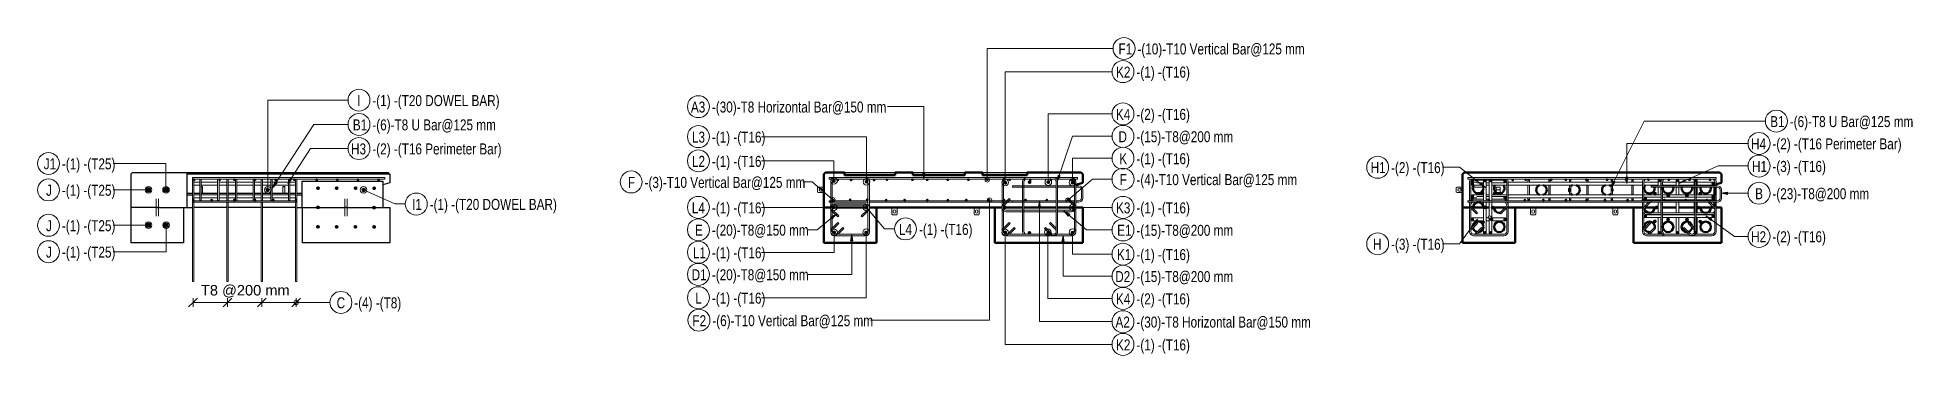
# Model space of a CAD drawing. Header units: millimetres. Extents: x 18954 to 39483, y -1618 to 21231.
# Drawn here: x 23148 to 33823, y 19424 to 21231 of the extents above.
import ezdxf

# ---------------------------------------------------------------- set-up
doc = ezdxf.new("R2010")
doc.units = ezdxf.units.MM
doc.linetypes.add('Dash', pattern=[6.36, 3.18, -3.18])
for name, color, linetype, lineweight in [('A-ANNO-DIMS', 211, 'Continuous', 9), ('A-ANNO-DIMS-25', 211, 'Continuous', 9), ('A-GENM', 13, 'Continuous', 18), ('A-WALL', 113, 'Continuous', 25), ('A-WALL-HDLN', 110, 'Dash', 25), ('S-RBAR', 171, 'Continuous', 18), ('S-RBAR-IDEN', 171, 'Continuous', 9)]:
    doc.layers.add(name, color=color, linetype=linetype, lineweight=lineweight)
doc.styles.add('Arial', font='arial.ttf', dxfattribs={"height": 59.53125})
doc.styles.add('Nirmala UI Semilight_1', font='NirmalaS.ttf', dxfattribs={"width": 0.8, "height": 62.5})
doc.dimstyles.new('Arrow_Filled_-_2_5_NI_UI', dxfattribs={"dimscale": 304.8, "dimtxt": 65.460247, "dimasz": 0.164042, "dimexe": 0.082021, "dimexo": 0.0625, "dimgap": 0.082021, "dimtad": 1, "dimdec": 0, "dimzin": 0, "dimdsep": 46, "dimtxsty": 'Nirmala UI Semilight_1', "dimblk1": 'OBLIQUE', "dimblk2": 'OBLIQUE', "dimsah": 1, "dimcen": 0.09, "dimazin": 0, "dimtfac": 1, "dimtdec": 4, "dimtix": 1, "dimtmove": 0, "dimatfit": 3, "dimfxl": 0.082021, "dimfxlon": 1, "dimtvp": 1, "dimtolj": 1, "dimtzin": 0, "dimarcsym": 2})

msp = doc.modelspace()

# ---------------------------------------------------------------- texts
at = {"layer": 'S-RBAR-IDEN', "char_height": 62.5, "attachment_point": 1, "style": 'Nirmala UI Semilight_1'}
for s, insert, width in [('F1', (29301.8, 21197.5), 72.152), ('-(10)-T10 Vertical Bar@125 mm', (29409.9, 21197.5), 1122.362), ('K2', (29288, 21065.9), 91.392), ('-(1) -(T16)', (29404.1, 21065.9), 339.915), ('I', (24967.1, 20904), 20.844), ('-(1) -(T20 DOWEL BAR)', (25054, 20904), 835.358), ('A3', (26867.6, 20867.4), 99.409), ('-(30)-T8 Horizontal Bar@150 mm', (26987, 20867.4), 1210.548), ('K4', (29287.4, 20825.7), 92.996), ('-(2) -(T16)', (29404.1, 20825.7), 352.742), ('B1', (24942.7, 20765.9), 80.169), ('-(6)-T8 U Bar@125 mm', (25054, 20765.9), 843.375), ('B1', (33012.4, 20784.6), 80.169), ('-(6)-T8 U Bar@125 mm', (33123.8, 20784.6), 843.375), ('H3', (24932.7, 20629.2), 104.219), ('-(2) -(T16 Perimeter Bar)', (25054, 20629.2), 873.839), ('L3', (26873.6, 20696.2), 84.979), ('-(1) -(T16)', (26987, 20696.2), 339.915), ('D', (29301.9, 20698.5), 57.721), ('-(15)-T8@200 mm', (29404.1, 20698.5), 663.797), ('H4', (32903, 20658), 105.823), ('-(2) -(T16 Perimeter Bar)', (33025, 20658), 873.839), ('J1', (23182.9, 20544.2), 60.928), ('-(1) -(T25)', (23286.4, 20544.2), 352.742), ('L2', (26873.6, 20558.5), 84.979), ('-(1) -(T16)', (26987, 20558.5), 339.915), ('K', (29306.5, 20573.5), 46.498), ('-(1) -(T16)', (29404.1, 20573.5), 339.915), ('H1', (30737.7, 20522.8), 91.392), ('-(2) -(T16)', (30853.8, 20522.8), 352.742), ('H1', (32908.9, 20529.7), 91.392), ('-(3) -(T16)', (33025, 20529.7), 352.742), ('J', (23196.1, 20394), 28.861), ('-(1) -(T25)', (23286.4, 20394), 352.742), ('F', (26508.9, 20438.8), 40.084), ('-(3)-T10 Vertical Bar@125 mm', (26603.8, 20438.8), 1090.295), ('F', (29309.2, 20454.5), 40.084), ('-(4)-T10 Vertical Bar@125 mm', (29404.1, 20454.5), 1091.898), ('I1', (25280.2, 20313.8), 52.911), ('-(1) -(T20 DOWEL BAR)', (25380.3, 20313.8), 835.358), ('L4', (26872.9, 20294), 86.582), ('-(1) -(T16)', (26987, 20294), 339.915), ('K3', (29288, 20294), 91.392), ('-(1) -(T16)', (29404.1, 20294), 339.915), ('B', (32926.8, 20374.5), 48.101), ('-(23)-T8@200 mm', (33025, 20374.5), 676.624), ('J', (23196.1, 20192.6), 28.861), ('-(1) -(T25)', (23286.4, 20192.6), 352.742), ('E', (26890.8, 20167.3), 43.291), ('-(20)-T8@150 mm', (26987, 20167.3), 663.797), ('L4', (28052.1, 20171.7), 86.582), ('-(1) -(T16)', (28166.1, 20171.7), 339.915), ('E1', (29294.6, 20166.3), 75.359), ('-(15)-T8@200 mm', (29404.1, 20166.3), 663.797), ('H', (30750.9, 20087.3), 59.325), ('-(3) -(T16)', (30853.8, 20087.3), 352.742), ('H2', (32903.6, 20129.7), 104.219), ('-(2) -(T16)', (33025, 20129.7), 352.742), ('J', (23196.1, 20042.3), 28.861), ('-(1) -(T25)', (23286.4, 20042.3), 352.742), ('L1', (26878.8, 20038.6), 72.152), ('-(1) -(T16)', (26987, 20038.6), 339.915), ('K1', (29293.3, 20028.2), 78.565), ('-(1) -(T16)', (29404.1, 20028.2), 339.915), ('D1', (26871.6, 19913.6), 89.789), ('-(20)-T8@150 mm', (26987, 19913.6), 663.797), ('D2', (29283.4, 19903.3), 102.616), ('-(15)-T8@200 mm', (29404.1, 19903.3), 663.797), ('C', (24850.8, 19754), 52.911), ('-(4) -(T8)', (24951, 19754), 322.278), ('L', (26892.1, 19780.5), 40.084), ('-(1) -(T16)', (26987, 19780.5), 339.915), ('K4', (29287.4, 19776.3), 92.996), ('-(2) -(T16)', (29404.1, 19776.3), 352.742), ('F2', (26876.3, 19652.5), 84.979), ('-(6)-T10 Vertical Bar@125 mm', (26989.7, 19652.5), 1090.295), ('A2', (29284.7, 19644.6), 99.409), ('-(30)-T8 Horizontal Bar@150 mm', (29404.1, 19644.6), 1210.548), ('K2', (29288, 19514.9), 91.392), ('-(1) -(T16)', (29404.1, 19514.9), 339.915)]:
    msp.add_mtext(s, dxfattribs=dict(at, insert=insert, width=width))

# ---------------------------------------------------------------- blocks, each defined once
blk = doc.blocks.new('12_7Ø_ Lifting Insert_COLUMN - 12_9Ø Lifting insert-1653057-Elevation Top 1')
at = {"layer": 'A-GENM', "flags": 128}
for points in [[(-6320, 20315), (-6320, 20315), (-6320, 20314), (-6320, 20314), (-6320, 20314), (-6320, 20314), (-6320, 20313), (-6320, 20313), (-6320, 20312), (-6320, 20311), (-6320, 20311), (-6320, 20310), (-6320, 20309), (-6320, 20308), (-6320, 20307), (-6320, 20306), (-6320, 20305), (-6320, 20303), (-6320, 20302), (-6320, 20301), (-6320, 20299), (-6320, 20298), (-6320, 20296), (-6320, 20295), (-6320, 20293), (-6320, 20292), (-6320, 20290), (-6320, 20288), (-6320, 20286), (-6320, 20285), (-6320, 20283), (-6320, 20281), (-6320, 20279), (-6320, 20277), (-6320, 20275), (-6320, 20273), (-6320, 20271), (-6320, 20269), (-6320, 20267), (-6320, 20265), (-6320, 20263), (-6320, 20261), (-6320, 20259), (-6320, 20257), (-6320, 20255), (-6320, 20253), (-6320, 20251), (-6320, 20249), (-6320, 20247), (-6320, 20246), (-6320, 20244), (-6320, 20242), (-6320, 20240), (-6320, 20238), (-6320, 20237), (-6320, 20235), (-6320, 20234), (-6320, 20232), (-6320, 20231), (-6320, 20229), (-6320, 20228), (-6320, 20226), (-6320, 20225), (-6320, 20224), (-6320, 20223), (-6320, 20222), (-6320, 20221), (-6320, 20220), (-6320, 20219), (-6320, 20218), (-6320, 20217), (-6320, 20217), (-6320, 20216), (-6320, 20216), (-6320, 20215), (-6320, 20215), (-6320, 20215), (-6320, 20215), (-6320, 20215), (-6320, 20215)], [(-6307, 20215), (-6307, 20215), (-6307, 20215), (-6307, 20215), (-6307, 20215), (-6307, 20216), (-6307, 20216), (-6307, 20217), (-6307, 20217), (-6307, 20218), (-6307, 20219), (-6307, 20219), (-6307, 20220), (-6307, 20221), (-6307, 20222), (-6307, 20223), (-6307, 20224), (-6307, 20226), (-6307, 20227), (-6307, 20228), (-6307, 20230), (-6307, 20231), (-6307, 20233), (-6307, 20234), (-6307, 20236), (-6307, 20238), (-6307, 20239), (-6307, 20241), (-6307, 20243), (-6307, 20245), (-6307, 20246), (-6307, 20248), (-6307, 20250), (-6307, 20252), (-6307, 20254), (-6307, 20256), (-6307, 20258), (-6307, 20260), (-6307, 20262), (-6307, 20264), (-6307, 20266), (-6307, 20268), (-6307, 20270), (-6307, 20272), (-6307, 20274), (-6307, 20276), (-6307, 20278), (-6307, 20280), (-6307, 20282), (-6307, 20284), (-6307, 20285), (-6307, 20287), (-6307, 20289), (-6307, 20291), (-6307, 20292), (-6307, 20294), (-6307, 20296), (-6307, 20297), (-6307, 20299), (-6307, 20300), (-6307, 20301), (-6307, 20303), (-6307, 20304), (-6307, 20305), (-6307, 20306), (-6307, 20307), (-6307, 20308), (-6307, 20309), (-6307, 20310), (-6307, 20311), (-6307, 20312), (-6307, 20312), (-6307, 20313), (-6307, 20313), (-6307, 20314), (-6307, 20314), (-6307, 20314), (-6307, 20314), (-6307, 20315), (-6307, 20315)]]:
    blk.add_lwpolyline(points, dxfattribs=at)
blk = doc.blocks.new('RR spread anchor face based - RR-SA-3_0-200-1726827-Elevation Top 1')
at = {"layer": 'A-GENM'}
for p, q in [((-6063, 20385), (-6056, 20385)), ((-6063, 20382), (-6056, 20382)), ((-6063, 20347), (-6056, 20347)), ((-6056, 20345), (-6063, 20345)), ((-6056, 20385), (-6056, 20382)), ((-6056, 20382), (-6056, 20347)), ((-6056, 20347), (-6056, 20345))]:
    blk.add_line(p, q, dxfattribs=at)
blk = doc.blocks.new('RR spread anchor face based - RR-SA-3_0-200-V2-Elevation Top 1')
at = {"layer": 'A-GENM'}
for p, q in [((-5598, 20382), (-5598, 20385)), ((-5598, 20385), (-5588, 20385)), ((-5598, 20347), (-5598, 20382)), ((-5598, 20382), (-5588, 20382)), ((-5598, 20345), (-5598, 20347)), ((-5598, 20347), (-5588, 20347)), ((-5588, 20345), (-5598, 20345)), ((-5588, 20385), (-5588, 20382)), ((-5588, 20382), (-5588, 20347)), ((-5588, 20347), (-5588, 20345))]:
    blk.add_line(p, q, dxfattribs=at)
blk = doc.blocks.new('RR spread anchor face based - RR-SA-0_7-110-2888042-Elevation Top 2')
at = {"layer": 'A-GENM'}
for p, q in [((-6076, 20265), (-6076, 20228)), ((-6076, 20228), (-6073, 20223)), ((-6073, 20223), (-6048, 20223)), ((-6068, 20239), (-6068, 20245)), ((-6054, 20245), (-6054, 20239)), ((-6048, 20223), (-6046, 20228)), ((-6046, 20228), (-6046, 20265))]:
    blk.add_line(p, q, dxfattribs=at)
for centre, start, end in [((-6061, 20245), 0, 180), ((-6061, 20239), 180, 0)]:
    blk.add_arc(centre, 7, start, end, dxfattribs=at)
blk = doc.blocks.new('RR spread anchor face based - RR-SA-2_5-250-1726823-Elevation Top 2')
at = {"layer": 'A-GENM'}
for p, q in [((-6494, 20380), (-6499, 20377)), ((-6499, 20377), (-6499, 20352)), ((-6499, 20352), (-6494, 20350)), ((-6464, 20380), (-6494, 20380)), ((-6494, 20350), (-6464, 20350)), ((-6483, 20372), (-6477, 20372)), ((-6477, 20358), (-6483, 20358))]:
    blk.add_line(p, q, dxfattribs=at)
for centre, start, end in [((-6483, 20365), 90, 270), ((-6477, 20365), 270, 90)]:
    blk.add_arc(centre, 7, start, end, dxfattribs=at)
blk = doc.blocks.new('RR spread anchor face based - RR-SA-0_7-110-2888042-Elevation Top 3')
at = {"layer": 'A-GENM'}
for p, q in [((-6076, 20265), (-6076, 20228)), ((-6076, 20228), (-6073, 20223)), ((-6073, 20223), (-6048, 20223)), ((-6068, 20239), (-6068, 20245)), ((-6054, 20245), (-6054, 20239)), ((-6048, 20223), (-6046, 20228)), ((-6046, 20228), (-6046, 20265))]:
    blk.add_line(p, q, dxfattribs=at)
for centre, start, end in [((-6061, 20245), 0, 180), ((-6061, 20239), 180, 0)]:
    blk.add_arc(centre, 7, start, end, dxfattribs=at)
blk = doc.blocks.new('12_7Ø_ Lifting Insert_COLUMN - 12_9Ø Lifting insert-1653057-Elevation Top 3')
at = {"layer": 'A-GENM'}
for start, end in [(120.2844, 136.3578), (43.6422, 49.7974)]:
    blk.add_arc((-5239, 20415), 6.35, start, end, dxfattribs=at)
blk = doc.blocks.new('RR spread anchor face based - RR-SA-2_5-250-1726823-Elevation Top 3')
at = {"layer": 'A-GENM'}
for p, q in [((-6494, 20380), (-6499, 20377)), ((-6499, 20377), (-6499, 20352)), ((-6499, 20352), (-6494, 20350)), ((-6464, 20380), (-6494, 20380)), ((-6494, 20350), (-6464, 20350)), ((-6483, 20372), (-6477, 20372)), ((-6477, 20358), (-6483, 20358)), ((-6345, 20380), (-6403, 20380)), ((-6390, 20350), (-6358, 20350)), ((-6271, 20380), (-6283, 20380)), ((-6271, 20380), (-6249, 20380)), ((-6271, 20365), (-6271, 20380)), ((-6271, 20365), (-6271, 20380)), ((-6271, 20350), (-6271, 20365)), ((-6249, 20365), (-6271, 20365)), ((-6271, 20350), (-6271, 20365)), ((-6249, 20350), (-6270, 20350)), ((-6249, 20380), (-6249, 20365)), ((-6249, 20365), (-6249, 20350))]:
    blk.add_line(p, q, dxfattribs=at)
for centre, start, end in [((-6483, 20365), 90, 270), ((-6477, 20365), 270, 90)]:
    blk.add_arc(centre, 7, start, end, dxfattribs=at)
blk = doc.blocks.new('M_Rebar Tag_rfa MARK - ARROW-794226-Elevation Top 1')
at = {"layer": 'S-RBAR-IDEN'}
blk.add_circle((-5165, 20600), 62.5, dxfattribs=at)
blk = doc.blocks.new('M_Rebar Tag_rfa Dimension - ARROW-793927-Elevation Top 1')
at = {"layer": 'S-RBAR-IDEN'}
blk.add_circle((-5165, 20737), 62.5, dxfattribs=at)
blk = doc.blocks.new('M_Rebar Tag_rfa MARK - DOT 1_5-794230-Elevation Top 1')
at = {"layer": 'S-RBAR-IDEN'}
blk.add_circle((-5165, 20875), 62.5, dxfattribs=at)
blk = doc.blocks.new('DIMBLOCK1-Elevation Top 1')
at = {"layer": 'A-ANNO-DIMS-25'}
for p, q in [((24425, 19725), (24450, 19750)), ((24425, 19725), (24425, 19750)), ((24620, 19725), (24645, 19750)), ((24620, 19725), (24620, 19750)), ((24425, 19725), (24400, 19700)), ((24620, 19725), (24425, 19725)), ((24425, 19725), (24425, 19700)), ((24620, 19725), (24595, 19700)), ((24620, 19725), (24620, 19700))]:
    blk.add_line(p, q, dxfattribs=at)
blk = doc.blocks.new('_Oblique')
at = {"color": 0, "linetype": 'ByBlock', "lineweight": -2}
blk.add_line((-0.5, -0.5), (0.5, 0.5), dxfattribs=at)
blk = doc.blocks.new('DIMBLOCK2-Elevation Top 1')
at = {"layer": 'A-ANNO-DIMS-25'}
for p, q in [((24229, 19725), (24254, 19750)), ((24229, 19725), (24229, 19750)), ((24425, 19725), (24450, 19750)), ((24425, 19725), (24425, 19750)), ((24229, 19725), (24204, 19700)), ((24425, 19725), (24229, 19725)), ((24229, 19725), (24229, 19700)), ((24425, 19725), (24400, 19700)), ((24425, 19725), (24425, 19700))]:
    blk.add_line(p, q, dxfattribs=at)
blk = doc.blocks.new('DIMBLOCK3-Elevation Top 1')
at = {"layer": 'A-ANNO-DIMS-25'}
for p, q in [((24033, 19725), (24058, 19750)), ((24033, 19725), (24033, 19750)), ((24229, 19725), (24254, 19750)), ((24229, 19725), (24229, 19750)), ((24033, 19725), (24008, 19700)), ((24229, 19725), (24033, 19725)), ((24033, 19725), (24033, 19700)), ((24229, 19725), (24204, 19700)), ((24229, 19725), (24229, 19700))]:
    blk.add_line(p, q, dxfattribs=at)
blk = doc.blocks.new('DIMBLOCK4-Elevation Top 1')
at = {"layer": 'A-ANNO-DIMS-25'}
for p, q in [((24033, 19725), (24058, 19750)), ((24033, 19725), (24033, 19750)), ((24229, 19725), (24254, 19750)), ((24229, 19725), (24229, 19750)), ((24425, 19725), (24450, 19750)), ((24425, 19725), (24425, 19750)), ((24620, 19725), (24645, 19750)), ((24620, 19725), (24620, 19750)), ((24033, 19725), (24008, 19700)), ((24620, 19725), (24033, 19725)), ((24229, 19725), (24033, 19725)), ((24033, 19725), (24033, 19700)), ((24229, 19725), (24204, 19700)), ((24425, 19725), (24229, 19725)), ((24229, 19725), (24229, 19700)), ((24425, 19725), (24400, 19700)), ((24620, 19725), (24425, 19725)), ((24425, 19725), (24425, 19700)), ((24620, 19725), (24595, 19700)), ((24620, 19725), (24620, 19700))]:
    blk.add_line(p, q, dxfattribs=at)
blk = doc.blocks.new('_None')
blk = doc.blocks.new('M_Rebar Tag_rfa MARK - DOT 1 MM-794228-Elevation Top 1')
at = {"layer": 'S-RBAR-IDEN'}
blk.add_circle((-5268, 19725), 62.5, dxfattribs=at)
blk = doc.blocks.new('M_Rebar Tag_rfa MARK - DOT 1_5-794230-Elevation Top 2')
at = {"layer": 'S-RBAR-IDEN'}
blk.add_circle((-4760, 20545), 62.5, dxfattribs=at)
blk = doc.blocks.new('M_Rebar Tag_rfa Dimension - ARROW-793927-Elevation Top 2')
at = {"layer": 'S-RBAR-IDEN'}
blk.add_circle((-4760, 20137), 62.5, dxfattribs=at)
blk = doc.blocks.new('M_Rebar Tag_rfa Dimension - DOT-793929-Elevation Top 2')
at = {"layer": 'S-RBAR-IDEN'}
blk.add_circle((-4754, 21169), 62.5, dxfattribs=at)
blk = doc.blocks.new('M_Rebar Tag_rfa Dimension - DOT 1 MM-793933-Elevation Top 2')
at = {"layer": 'S-RBAR-IDEN'}
blk.add_circle((-7560, 20410), 62.5, dxfattribs=at)
blk = doc.blocks.new('M_Rebar Tag_rfa Dimension - ARROW-793927-Elevation Top 3')
at = {"layer": 'S-RBAR-IDEN'}
blk.add_circle((-4775, 20346), 62.5, dxfattribs=at)
blk = doc.blocks.new('M_Rebar Tag_rfa MARK - ARROW-794226-Elevation Top 3')
at = {"layer": 'S-RBAR-IDEN'}
blk.add_circle((-4775, 20629), 62.5, dxfattribs=at)

# ---------------------------------------------------------------- dimensions: what is measured, and where the dimension line sits
at = {"layer": 'A-ANNO-DIMS'}
for base, p1, p2, text, override, picture, middle in [((24033.1, 19725.1), (24620.2, 19750.1), (24033.1, 19750.1), '587', {"dimpost": '<>', "dimblk1": 'None', "dimblk2": 'None', "dimsah": 1, "dimfxl": 587.111454}, 'DIMBLOCK4-Elevation Top 1', (24326.7, 19782.4)), ((24033.1, 19725.1), (24228.8, 19750.1), (24033.1, 19750.1), ' ', {"dimpost": '<>', "dimfxl": 195.703818}, 'DIMBLOCK3-Elevation Top 1', (24130.9, 19725.1)), ((24228.8, 19725.1), (24424.5, 19750.1), (24228.8, 19750.1), ' ', {"dimpost": '<>', "dimfxl": 195.703818}, 'DIMBLOCK2-Elevation Top 1', (24326.7, 19725.1)), ((24424.5, 19725.1), (24620.2, 19750.1), (24424.5, 19750.1), ' ', {"dimpost": '<>', "dimfxl": 195.703818}, 'DIMBLOCK1-Elevation Top 1', (24522.4, 19725.1))]:
    dim = msp.add_linear_dim(base=base, p1=p1, p2=p2, text=text, dimstyle='Arrow_Filled_-_2_5_NI_UI', override=override, dxfattribs=at)
    dim.commit()
    dim.dimension.update_dxf_attribs({"geometry": picture, "text_midpoint": middle})

# ---------------------------------------------------------------- hatches: boundary and pattern name
at = {"layer": 'S-RBAR'}
h = msp.add_hatch(color=256, dxfattribs=at)
edge = h.paths.add_edge_path()
edge.add_arc((24039.1, 20422.6), 5, 0, 360)
for points in [[(24037.6, 20417.8), (24043.1, 20419.6), (24043.1, 20425.5), (24037.6, 20427.3), (24034.1, 20422.6), (24036.2, 20419.6)], [(24182.9, 20417.8), (24188.5, 20419.6), (24188.5, 20425.5), (24182.9, 20427.3), (24179.4, 20422.6)], [(24267, 20417.8), (24272.6, 20419.6), (24272.6, 20425.5), (24267, 20427.3), (24263.6, 20422.6)], [(24384.3, 20417.8), (24389.9, 20419.6), (24389.9, 20425.5), (24384.3, 20427.3), (24380.8, 20422.6), (24383, 20419.6)], [(24501.5, 20417.8), (24507.1, 20419.6), (24507.1, 20425.5), (24501.5, 20427.3), (24498.1, 20422.6)], [(24608.8, 20417.8), (24614.4, 20419.6), (24614.4, 20425.5), (24608.8, 20427.3), (24605.3, 20422.6)], [(24736, 20417.8), (24741.6, 20419.6), (24741.6, 20425.5), (24736, 20427.3), (24732.6, 20422.6)], [(24853.3, 20417.8), (24858.9, 20419.6), (24858.9, 20425.5), (24853.3, 20427.3), (24849.8, 20422.6)], [(24970.5, 20417.8), (24976.1, 20419.6), (24976.1, 20425.5), (24970.5, 20427.3), (24967.1, 20422.6)], [(25087.8, 20417.8), (25093.3, 20419.6), (25093.3, 20425.5), (25087.8, 20427.3), (25084.3, 20422.6)], [(27681.3, 20406.8), (27687.5, 20409.8), (27689, 20416.6), (27684.6, 20422), (27677.7, 20421.9), (27673.4, 20416.5), (27675, 20409.7)], [(27702.2, 20416.8), (27707.8, 20418.6), (27707.8, 20424.5), (27702.2, 20426.3), (27698.8, 20421.6)], [(27778.5, 20416.8), (27784.1, 20418.6), (27784.1, 20424.5), (27778.5, 20426.3), (27775, 20421.6)], [(27870.1, 20404.2), (27874.8, 20409.4), (27873.7, 20416.2), (27867.6, 20419.6), (27861.2, 20417), (27859.2, 20410.3), (27863.2, 20404.6)], [(27908.5, 20416.8), (27914.1, 20418.6), (27914.1, 20424.5), (27908.5, 20426.3), (27905.1, 20421.6)], [(27982.2, 20417.8), (27987.8, 20419.6), (27987.8, 20425.5), (27982.2, 20427.3), (27978.8, 20422.6)], [(28127.6, 20417.8), (28133.2, 20419.6), (28133.2, 20425.5), (28127.6, 20427.3), (28124.1, 20422.6)], [(28211.7, 20417.8), (28217.3, 20419.6), (28217.3, 20425.5), (28211.7, 20427.3), (28208.3, 20422.6)], [(28329, 20417.8), (28334.5, 20419.6), (28334.5, 20425.5), (28329, 20427.3), (28325.5, 20422.6)], [(28446.2, 20417.8), (28451.8, 20419.6), (28451.8, 20425.5), (28446.2, 20427.3), (28442.7, 20422.6)], [(28553.4, 20417.8), (28559, 20419.6), (28559, 20425.5), (28553.4, 20427.3), (28550, 20422.6)], [(28658.3, 20398), (28664.1, 20401.7), (28664.9, 20408.6), (28660, 20413.5), (28653.1, 20412.7), (28649.4, 20406.9), (28651.7, 20400.3)], [(28680.7, 20417.8), (28686.3, 20419.6), (28686.3, 20425.5), (28680.7, 20427.3), (28677.2, 20422.6)], [(28797.1, 20400.8), (28802.6, 20405.1), (28802.6, 20412), (28797.1, 20416.4), (28790.4, 20414.8), (28787.4, 20408.6), (28790.4, 20402.3)], [(28797.9, 20417.8), (28803.5, 20419.6), (28803.5, 20425.5), (28797.9, 20427.3), (28794.5, 20422.6)], [(28903.9, 20400.8), (28909.4, 20405.1), (28909.4, 20412), (28903.9, 20416.4), (28897.2, 20414.8), (28894.2, 20408.6), (28897.2, 20402.3)], [(28915.2, 20417.8), (28920.8, 20419.6), (28920.8, 20425.5), (28915.2, 20427.3), (28911.7, 20422.6)], [(29032.4, 20417.8), (29038, 20419.6), (29038, 20425.5), (29032.4, 20427.3), (29029, 20422.6)], [(29042.8, 20398.4), (29047.7, 20403.3), (29046.9, 20410.2), (29041.1, 20413.9), (29034.5, 20411.6), (29032.2, 20405.1), (29035.9, 20399.2)], [(31316, 20404.8), (31322.2, 20407.8), (31323.8, 20414.5), (31319.4, 20420), (31312.5, 20420), (31308.2, 20414.5), (31309.7, 20407.8)], [(31316, 20392.5), (31322.3, 20395.5), (31323.8, 20402.2), (31319.5, 20407.7), (31312.5, 20407.7), (31308.3, 20401.9), (31309.7, 20395.5)], [(31338.5, 20416.8), (31344, 20418.6), (31344, 20424.5), (31338.5, 20426.3), (31335, 20421.6)], [(31389.3, 20410.4), (31394.7, 20414.7), (31394.7, 20421.7), (31389.3, 20426), (31382.5, 20424.4), (31379.5, 20418.2), (31382.5, 20411.9)], [(31414.7, 20416.8), (31420.3, 20418.6), (31420.3, 20424.5), (31414.7, 20426.3), (31411.3, 20421.6)], [(31421.2, 20410.4), (31426.7, 20414.7), (31426.7, 20421.7), (31421.2, 20426), (31414.5, 20424.4), (31411.5, 20418.2), (31414.5, 20411.9)], [(31503.8, 20404.8), (31510, 20407.8), (31511.6, 20414.5), (31507.3, 20420), (31500.3, 20420), (31496, 20414.5), (31497.5, 20407.8), (31503.4, 20405)], [(31544.8, 20416.8), (31550.4, 20418.6), (31550.4, 20424.5), (31544.8, 20426.3), (31541.3, 20421.6)], [(31618.5, 20417.8), (31624, 20419.6), (31624, 20425.5), (31618.5, 20427.3), (31615, 20422.6)], [(31635.9, 20418.8), (31640.3, 20420.2), (31640.3, 20424.9), (31635.9, 20426.4), (31633.1, 20422.6)], [(31754.1, 20418.8), (31758.6, 20420.2), (31758.6, 20424.9), (31754.1, 20426.4), (31751.3, 20422.6)], [(31763.8, 20417.8), (31769.4, 20419.6), (31769.4, 20425.5), (31763.8, 20427.3), (31760.4, 20422.6)], [(31847.9, 20417.8), (31853.5, 20419.6), (31853.5, 20425.5), (31847.9, 20427.3), (31844.5, 20422.6)], [(31872.3, 20418.8), (31876.8, 20420.2), (31876.8, 20424.9), (31872.3, 20426.4), (31869.6, 20422.6)], [(31965.2, 20417.8), (31970.8, 20419.6), (31970.8, 20425.5), (31965.2, 20427.3), (31961.7, 20422.6)], [(31970.5, 20418.8), (31975, 20420.2), (31975, 20424.9), (31970.5, 20426.4), (31967.8, 20422.6)], [(32082.4, 20417.8), (32088, 20419.6), (32088, 20425.5), (32082.4, 20427.3), (32079, 20422.6)], [(32108.8, 20418.8), (32113.2, 20420.2), (32113.2, 20424.9), (32108.8, 20426.4), (32106, 20422.6)], [(32189.7, 20417.8), (32195.3, 20419.6), (32195.3, 20425.5), (32189.7, 20427.3), (32186.2, 20422.6)], [(32227, 20418.8), (32231.5, 20420.2), (32231.5, 20424.9), (32227, 20426.4), (32224.2, 20422.6)], [(32316.9, 20417.8), (32322.5, 20419.6), (32322.5, 20425.5), (32316.9, 20427.3), (32313.5, 20422.6), (32316.4, 20418.6)], [(32379.8, 20410.8), (32386.6, 20412.3), (32389.6, 20418.6), (32386.6, 20424.8), (32379.8, 20426.4), (32374.4, 20422), (32374.4, 20415.1)], [(32434.2, 20417.8), (32439.8, 20419.6), (32439.8, 20425.5), (32434.2, 20427.3), (32430.7, 20422.6)], [(32483.2, 20410.8), (32490, 20412.3), (32493, 20418.6), (32490, 20424.8), (32483.2, 20426.4), (32477.8, 20422), (32477.8, 20415.1)], [(32551.4, 20417.8), (32557, 20419.6), (32557, 20425.5), (32551.4, 20427.3), (32548, 20422.6)], [(32586.6, 20410.8), (32593.4, 20412.3), (32596.4, 20418.6), (32593.4, 20424.8), (32586.6, 20426.4), (32581.2, 20422), (32581.2, 20415.1), (32583.3, 20413.4)], [(32668.7, 20417.8), (32674.3, 20419.6), (32674.3, 20425.5), (32668.7, 20427.3), (32665.2, 20422.6)], [(32689, 20392.5), (32695.3, 20395.5), (32696.8, 20402.2), (32692.5, 20407.7), (32685.5, 20407.7), (32681.3, 20401.9), (32682.7, 20395.5)], [(23779.1, 20352.1), (23787.9, 20355.7), (23791.6, 20364.6), (23787.9, 20373.4), (23779.1, 20377.1), (23770.3, 20373.4), (23766.6, 20364.6), (23770.3, 20355.7)], [(23879.1, 20352.1), (23887.9, 20355.7), (23891.6, 20364.6), (23887.9, 20373.4), (23879.1, 20377.1), (23870.3, 20373.4), (23866.6, 20364.6), (23870.3, 20355.7), (23878.2, 20352.4)], [(24035.6, 20301.8), (24039.1, 20306.6), (24035.6, 20311.3), (24030.1, 20309.5), (24030.1, 20303.6)], [(24140.8, 20301.8), (24144.2, 20306.6), (24140.8, 20311.3), (24135.2, 20309.5), (24135.2, 20303.6)], [(24269.7, 20301.8), (24273.1, 20306.6), (24269.7, 20311.3), (24264.1, 20309.5), (24264.1, 20303.6)], [(24386.7, 20301.8), (24390.1, 20306.6), (24386.7, 20311.3), (24381.1, 20309.5), (24381.1, 20303.6)], [(24457.8, 20354.6), (24464.9, 20357.5), (24467.8, 20364.6), (24464.9, 20371.6), (24457.8, 20374.6), (24450.8, 20371.6), (24447.8, 20364.6), (24450.8, 20357.5)], [(24491.8, 20301.8), (24495.2, 20306.6), (24491.8, 20311.3), (24486.2, 20309.5), (24486.2, 20303.6)], [(24620.7, 20301.8), (24624.1, 20306.6), (24620.7, 20311.3), (24615.1, 20309.5), (24615.1, 20303.6)], [(24745, 20366.6), (24750.9, 20370.3), (24751.6, 20377.2), (24746.7, 20382.1), (24739.8, 20381.3), (24736.1, 20375.5), (24738.4, 20368.9)], [(24852.5, 20366.8), (24857.9, 20371.1), (24857.9, 20378), (24852.5, 20382.4), (24845.7, 20380.8), (24842.7, 20374.6), (24845.7, 20368.3)], [(24959.3, 20366.8), (24964.7, 20371.1), (24964.7, 20378), (24959.3, 20382.4), (24952.5, 20380.8), (24949.5, 20374.6), (24952.5, 20368.3)], [(25004.1, 20354.6), (25011.2, 20357.5), (25014.1, 20364.6), (25011.2, 20371.6), (25004.1, 20374.6), (24997, 20371.6), (24994.1, 20364.6), (24997, 20357.5)], [(25066.7, 20367), (25071.6, 20371.9), (25070.9, 20378.8), (25065, 20382.5), (25058.4, 20380.2), (25056.1, 20373.7), (25059.8, 20367.8)], [(27677.8, 20303.6), (27681.3, 20308.4), (27677.8, 20313.1), (27672.2, 20311.3), (27672.2, 20305.4)], [(27775.3, 20303.6), (27778.8, 20308.4), (27775.3, 20313.1), (27769.7, 20311.3), (27769.7, 20305.4)], [(27872.8, 20303.6), (27876.3, 20308.4), (27872.8, 20313.1), (27867.2, 20311.3), (27867.2, 20305.4)], [(27980.3, 20301.8), (27983.8, 20306.6), (27980.3, 20311.3), (27974.7, 20309.5), (27974.7, 20303.6)], [(28085.4, 20301.8), (28088.9, 20306.6), (28085.4, 20311.3), (28079.8, 20309.5), (28079.8, 20303.6)], [(28214.3, 20301.8), (28217.8, 20306.6), (28214.3, 20311.3), (28208.7, 20309.5), (28208.7, 20303.6)], [(28331.3, 20301.8), (28334.8, 20306.6), (28331.3, 20311.3), (28325.7, 20309.5), (28325.7, 20303.6)], [(28436.5, 20301.8), (28439.9, 20306.6), (28436.5, 20311.3), (28430.9, 20309.5), (28430.9, 20303.6), (28434.5, 20302.4)], [(28565.3, 20301.8), (28568.8, 20306.6), (28565.3, 20311.3), (28559.7, 20309.5), (28559.7, 20303.6)], [(28652.4, 20302.6), (28655.8, 20307.4), (28652.4, 20312.1), (28646.8, 20310.3), (28646.8, 20304.4)], [(28773.8, 20302.6), (28777.3, 20307.4), (28773.8, 20312.1), (28768.2, 20310.3), (28768.2, 20304.4)], [(28895.2, 20302.6), (28898.7, 20307.4), (28895.2, 20312.1), (28889.6, 20310.3), (28889.6, 20304.4)], [(29016.6, 20302.6), (29020.1, 20307.4), (29016.6, 20312.1), (29011.1, 20310.3), (29011.1, 20304.4)], [(31316, 20320.7), (31322.3, 20323.7), (31323.8, 20330.4), (31319.5, 20335.9), (31312.5, 20335.9), (31308.2, 20330.4), (31309.7, 20323.7)], [(31316, 20312), (31322.2, 20315.1), (31323.8, 20321.8), (31319.4, 20327.3), (31312.5, 20327.3), (31308.2, 20321.8), (31309.7, 20315.1)], [(31314, 20303.6), (31317.5, 20308.4), (31314, 20313.1), (31308.5, 20311.3), (31308.5, 20305.4), (31309.2, 20305.2)], [(31374, 20337), (31380.2, 20340.1), (31381.7, 20346.8), (31377.4, 20352.2), (31370.4, 20352.2), (31366.1, 20346.7), (31367.7, 20340)], [(31411.5, 20303.6), (31415, 20308.4), (31411.5, 20313.1), (31406, 20311.3), (31406, 20305.4)], [(31447.6, 20338.9), (31452.2, 20344.1), (31451.1, 20350.9), (31445, 20354.3), (31438.6, 20351.7), (31436.7, 20345), (31440.7, 20339.3)], [(31503.8, 20312), (31510, 20315.1), (31511.6, 20321.8), (31507.3, 20327.3), (31500.3, 20327.3), (31496, 20321.8), (31497.5, 20315.1)], [(31509, 20303.6), (31512.5, 20308.4), (31509, 20313.1), (31503.5, 20311.3), (31503.5, 20305.4)], [(31616.5, 20301.8), (31620, 20306.6), (31616.5, 20311.3), (31611, 20309.5), (31611, 20303.6)], [(31635.9, 20302.8), (31640.3, 20304.2), (31640.3, 20308.9), (31635.9, 20310.4), (31633.1, 20306.6)], [(31721.7, 20301.8), (31725.1, 20306.6), (31721.7, 20311.3), (31716.1, 20309.5), (31716.1, 20303.6)], [(31754.1, 20302.8), (31758.6, 20304.2), (31758.6, 20308.9), (31754.1, 20310.4), (31751.3, 20306.6)], [(31850.6, 20301.8), (31854, 20306.6), (31850.6, 20311.3), (31845, 20309.5), (31845, 20303.6)], [(31872.3, 20302.8), (31876.8, 20304.2), (31876.8, 20308.9), (31872.3, 20310.4), (31869.6, 20306.6)], [(31967.6, 20301.8), (31971, 20306.6), (31967.6, 20311.3), (31962, 20309.5), (31962, 20303.6)], [(31970.5, 20302.8), (31975, 20304.2), (31975, 20308.9), (31970.5, 20310.4), (31967.8, 20306.6)], [(32072.7, 20301.8), (32076.2, 20306.6), (32072.7, 20311.3), (32067.1, 20309.5), (32067.1, 20303.6)], [(32108.8, 20302.8), (32113.2, 20304.2), (32113.2, 20308.9), (32108.8, 20310.4), (32106, 20306.6)], [(32201.6, 20301.8), (32205, 20306.6), (32201.6, 20311.3), (32196, 20309.5), (32196, 20303.6)], [(32227, 20302.8), (32231.5, 20304.2), (32231.5, 20308.9), (32227, 20310.4), (32224.2, 20306.6)], [(32288.6, 20302.6), (32292.1, 20307.4), (32288.6, 20312.1), (32283, 20310.3), (32283, 20304.4)], [(32304.5, 20308.5), (32308.8, 20313.9), (32307.3, 20320.7), (32301, 20323.7), (32294.7, 20320.7), (32293.2, 20313.9), (32297.5, 20308.5)], [(32356.9, 20335.7), (32362.7, 20339.4), (32363.5, 20346.3), (32358.6, 20351.2), (32351.7, 20350.4), (32348, 20344.5), (32350.3, 20338)], [(32410, 20302.6), (32413.5, 20307.4), (32410, 20312.1), (32404.4, 20310.3), (32404.4, 20304.4)], [(32433.4, 20324.4), (32438.8, 20328.7), (32438.8, 20335.7), (32433.4, 20340), (32426.6, 20338.5), (32423.6, 20332.2), (32426.6, 20325.9)], [(32531.5, 20302.6), (32534.9, 20307.4), (32531.5, 20312.1), (32525.9, 20310.3), (32525.9, 20304.4)], [(32540.2, 20324.4), (32545.6, 20328.7), (32545.6, 20335.7), (32540.2, 20340), (32533.4, 20338.5), (32530.4, 20332.2), (32533.4, 20325.9)], [(32616.7, 20336.1), (32621.6, 20341), (32620.8, 20347.9), (32614.9, 20351.6), (32608.4, 20349.3), (32606.1, 20342.7), (32609.8, 20336.8)], [(32652.9, 20302.6), (32656.3, 20307.4), (32652.9, 20312.1), (32647.3, 20310.3), (32647.3, 20304.4)], [(32689, 20320.7), (32695.3, 20323.7), (32696.8, 20330.4), (32692.5, 20335.9), (32685.5, 20335.9), (32681.2, 20330.4), (32682.7, 20323.7)], [(32692.5, 20308.5), (32696.8, 20313.9), (32695.3, 20320.7), (32689, 20323.7), (32682.7, 20320.7), (32681.2, 20313.9), (32685.5, 20308.5)], [(23779.1, 20152.1), (23787.9, 20155.7), (23791.6, 20164.6), (23787.9, 20173.4), (23779.1, 20177.1), (23770.3, 20173.4), (23766.6, 20164.6), (23770.3, 20155.7)], [(23879.1, 20152.1), (23887.9, 20155.7), (23891.6, 20164.6), (23887.9, 20173.4), (23879.1, 20177.1), (23870.3, 20173.4), (23866.6, 20164.6), (23870.3, 20155.7), (23878.2, 20152.4)], [(24744.4, 20256.6), (24750.7, 20259.6), (24752.2, 20266.3), (24747.9, 20271.8), (24741, 20271.8), (24736.6, 20266.3), (24738.2, 20259.6)], [(25067.2, 20257.4), (25071.5, 20262.8), (25070, 20269.6), (25063.7, 20272.6), (25057.5, 20269.6), (25056, 20262.8), (25060.3, 20257.4)], [(27679.8, 20256.6), (27686, 20259.6), (27687.6, 20266.3), (27683.2, 20271.8), (27676.3, 20271.8), (27672, 20266.3), (27673.5, 20259.6)], [(27864.3, 20257.4), (27871.2, 20257.4), (27875.6, 20262.8), (27874, 20269.6), (27867.8, 20272.6), (27861.5, 20269.6), (27860, 20262.8)], [(28655.1, 20256.6), (28661.4, 20259.6), (28662.9, 20266.3), (28658.6, 20271.8), (28651.6, 20271.8), (28647.3, 20266.3), (28648.9, 20259.6)], [(29046.2, 20257.4), (29050.6, 20262.8), (29049, 20269.6), (29042.8, 20272.6), (29036.5, 20269.6), (29035, 20262.8), (29039.3, 20257.4)], [(31316, 20189.3), (31322.2, 20192.4), (31323.8, 20199.1), (31319.4, 20204.5), (31312.5, 20204.5), (31308.2, 20199.1), (31309.7, 20192.4)], [(31376, 20173.5), (31382.6, 20175.8), (31384.8, 20182.4), (31381.2, 20188.2), (31374.3, 20189), (31369.3, 20184.1), (31370.1, 20177.2)], [(31388, 20256.6), (31394.3, 20259.6), (31395.8, 20266.3), (31391.5, 20271.8), (31384.6, 20271.8), (31380.2, 20266.3), (31381.8, 20259.6)], [(31423.5, 20190.9), (31430.4, 20191.7), (31434.1, 20197.5), (31431.8, 20204.1), (31425.2, 20206.4), (31419.4, 20202.7), (31418.6, 20195.8)], [(31428.5, 20257.4), (31435.4, 20257.4), (31439.8, 20262.8), (31438.2, 20269.6), (31432, 20272.6), (31425.7, 20269.6), (31424.2, 20262.8)], [(31503.8, 20189.3), (31510, 20192.4), (31511.6, 20199.1), (31507.3, 20204.5), (31500.3, 20204.5), (31496, 20199.1), (31497.5, 20192.4)], [(32297.5, 20208.5), (32304.5, 20208.5), (32308.8, 20213.9), (32307.3, 20220.7), (32301, 20223.7), (32294.7, 20220.7), (32293.4, 20213.7)], [(32355.1, 20177.6), (32361.6, 20179.9), (32363.9, 20186.4), (32360.2, 20192.3), (32353.3, 20193.1), (32348.4, 20188.2), (32349.2, 20181.3)], [(32367.4, 20256.6), (32373.6, 20259.6), (32375.2, 20266.3), (32370.8, 20271.8), (32363.9, 20271.8), (32359.6, 20266.3), (32361.1, 20259.6), (32364.9, 20257.8)], [(32429.8, 20189.1), (32436.6, 20190.7), (32439.6, 20196.9), (32436.6, 20203.2), (32429.8, 20204.7), (32424.4, 20200.4), (32424.4, 20193.5)], [(32536.6, 20189.1), (32543.4, 20190.7), (32546.4, 20196.9), (32543.4, 20203.2), (32536.6, 20204.7), (32531.2, 20200.4), (32531.2, 20193.5)], [(32606.1, 20257.4), (32610.4, 20262.8), (32608.9, 20269.6), (32602.6, 20272.6), (32596.4, 20269.6), (32594.8, 20262.8), (32599.2, 20257.4)], [(32611.4, 20178), (32618.3, 20178.8), (32622, 20184.6), (32619.7, 20191.2), (32613.1, 20193.5), (32607.3, 20189.8), (32606.5, 20182.9)], [(32685.5, 20208.5), (32692.5, 20208.5), (32696.8, 20213.9), (32695.3, 20220.7), (32689, 20223.7), (32682.7, 20220.7), (32681.4, 20213.7)], [(24743.2, 20146.6), (24749.8, 20148.9), (24752, 20155.5), (24748.4, 20161.3), (24741.5, 20162.1), (24736.5, 20157.2), (24737.3, 20150.3)], [(24848.9, 20146.8), (24855.7, 20148.3), (24858.7, 20154.6), (24855.7, 20160.8), (24848.9, 20162.4), (24843.5, 20158), (24843.5, 20151.1)], [(24955.7, 20146.8), (24962.5, 20148.3), (24965.5, 20154.6), (24962.5, 20160.8), (24955.7, 20162.4), (24950.3, 20158), (24950.3, 20151.1)], [(25061.5, 20147), (25068.4, 20147.8), (25072, 20153.7), (25069.8, 20160.2), (25063.2, 20162.5), (25057.3, 20158.8), (25056.5, 20151.9)], [(27681.4, 20115.1), (27687.9, 20117.4), (27690.2, 20124), (27686.5, 20129.8), (27679.6, 20130.6), (27674.7, 20125.7), (27675.5, 20118.8)], [(27862.6, 20115.5), (27869.5, 20116.3), (27873.2, 20122.2), (27870.9, 20128.7), (27864.4, 20131), (27858.5, 20127.3), (27857.7, 20120.4)], [(28656.5, 20115.2), (28663, 20117.5), (28665.3, 20124.1), (28661.6, 20130), (28654.7, 20130.7), (28649.8, 20125.8), (28650.6, 20118.9)], [(28793.6, 20112.8), (28800.3, 20114.3), (28803.4, 20120.6), (28800.3, 20126.8), (28793.6, 20128.4), (28788.2, 20124), (28788.2, 20117.1)], [(28900.4, 20112.8), (28907.1, 20114.3), (28910.2, 20120.6), (28907.1, 20126.8), (28900.4, 20128.4), (28895, 20124), (28895, 20117.1)], [(29037.5, 20115.6), (29044.4, 20116.4), (29048.1, 20122.3), (29045.8, 20128.8), (29039.3, 20131.1), (29033.4, 20127.4), (29032.6, 20120.5)], [(31389.3, 20112.8), (31394.7, 20117.1), (31394.7, 20124), (31389.3, 20128.4), (31382.5, 20126.8), (31379.5, 20120.6), (31382.5, 20114.3)], [(31421.2, 20112.8), (31426.7, 20117.1), (31426.7, 20124), (31421.2, 20128.4), (31414.5, 20126.8), (31411.5, 20120.6), (31414.5, 20114.3)], [(32379.8, 20112.8), (32386.6, 20114.3), (32389.6, 20120.6), (32386.6, 20126.8), (32379.8, 20128.4), (32374.4, 20124), (32374.4, 20117.1)], [(32483.2, 20112.8), (32490, 20114.3), (32493, 20120.6), (32490, 20126.8), (32483.2, 20128.4), (32477.8, 20124), (32477.8, 20117.1)], [(32586.6, 20112.8), (32593.4, 20114.3), (32596.4, 20120.6), (32593.4, 20126.8), (32586.6, 20128.4), (32581.2, 20124), (32581.2, 20117.1), (32583.3, 20115.4)]]:
    msp.add_hatch(color=256, dxfattribs=at).paths.add_polyline_path(points)
h = msp.add_hatch(color=256, dxfattribs=at)
edge = h.paths.add_edge_path()
edge.add_arc((24184.4, 20422.6), 5, 0, 360)
h = msp.add_hatch(color=256, dxfattribs=at)
edge = h.paths.add_edge_path()
edge.add_arc((24268.6, 20422.6), 5, 0, 360)
h = msp.add_hatch(color=256, dxfattribs=at)
edge = h.paths.add_edge_path()
edge.add_arc((24385.8, 20422.6), 5, 0, 360)
h = msp.add_hatch(color=256, dxfattribs=at)
edge = h.paths.add_edge_path()
edge.add_arc((24503.1, 20422.6), 5, 0, 360)
h = msp.add_hatch(color=256, dxfattribs=at)
edge = h.paths.add_edge_path()
edge.add_arc((24610.3, 20422.6), 5, 0, 360)
h = msp.add_hatch(color=256, dxfattribs=at)
edge = h.paths.add_edge_path()
edge.add_arc((24737.6, 20422.6), 5, 0, 360)
h = msp.add_hatch(color=256, dxfattribs=at)
edge = h.paths.add_edge_path()
edge.add_arc((24854.8, 20422.6), 5, 0, 360)
h = msp.add_hatch(color=256, dxfattribs=at)
edge = h.paths.add_edge_path()
edge.add_arc((24972.1, 20422.6), 5, 0, 360)
h = msp.add_hatch(color=256, dxfattribs=at)
edge = h.paths.add_edge_path()
edge.add_arc((25089.3, 20422.6), 5, 0, 360)
h = msp.add_hatch(color=256, dxfattribs=at)
edge = h.paths.add_edge_path()
edge.add_arc((27681.2, 20414.8), 8, 0, 360)
h = msp.add_hatch(color=256, dxfattribs=at)
edge = h.paths.add_edge_path()
edge.add_arc((27703.8, 20421.6), 5, 0, 360)
h = msp.add_hatch(color=256, dxfattribs=at)
edge = h.paths.add_edge_path()
edge.add_arc((27780, 20421.6), 5, 0, 360)
h = msp.add_hatch(color=256, dxfattribs=at)
edge = h.paths.add_edge_path()
edge.add_arc((27867.1, 20411.6), 8, 0, 360)
h = msp.add_hatch(color=256, dxfattribs=at)
edge = h.paths.add_edge_path()
edge.add_arc((27910.1, 20421.6), 5, 0, 360)
h = msp.add_hatch(color=256, dxfattribs=at)
edge = h.paths.add_edge_path()
edge.add_arc((27983.8, 20422.6), 5, 0, 360)
h = msp.add_hatch(color=256, dxfattribs=at)
edge = h.paths.add_edge_path()
edge.add_arc((28129.1, 20422.6), 5, 0, 360)
h = msp.add_hatch(color=256, dxfattribs=at)
edge = h.paths.add_edge_path()
edge.add_arc((28213.3, 20422.6), 5, 0, 360)
h = msp.add_hatch(color=256, dxfattribs=at)
edge = h.paths.add_edge_path()
edge.add_arc((28330.5, 20422.6), 5, 0, 360)
h = msp.add_hatch(color=256, dxfattribs=at)
edge = h.paths.add_edge_path()
edge.add_arc((28447.7, 20422.6), 5, 0, 360)
h = msp.add_hatch(color=256, dxfattribs=at)
edge = h.paths.add_edge_path()
edge.add_arc((28555, 20422.6), 5, 0, 360)
h = msp.add_hatch(color=256, dxfattribs=at)
edge = h.paths.add_edge_path()
edge.add_arc((28657.4, 20406), 8, 0, 360)
h = msp.add_hatch(color=256, dxfattribs=at)
edge = h.paths.add_edge_path()
edge.add_arc((28682.2, 20422.6), 5, 0, 360)
h = msp.add_hatch(color=256, dxfattribs=at)
edge = h.paths.add_edge_path()
edge.add_arc((28795.4, 20408.6), 8, 0, 360)
h = msp.add_hatch(color=256, dxfattribs=at)
edge = h.paths.add_edge_path()
edge.add_arc((28799.5, 20422.6), 5, 0, 360)
h = msp.add_hatch(color=256, dxfattribs=at)
edge = h.paths.add_edge_path()
edge.add_arc((28902.2, 20408.6), 8, 0, 360)
h = msp.add_hatch(color=256, dxfattribs=at)
edge = h.paths.add_edge_path()
edge.add_arc((28916.7, 20422.6), 5, 0, 360)
h = msp.add_hatch(color=256, dxfattribs=at)
edge = h.paths.add_edge_path()
edge.add_arc((29034, 20422.6), 5, 0, 360)
h = msp.add_hatch(color=256, dxfattribs=at)
edge = h.paths.add_edge_path()
edge.add_arc((29040.2, 20406), 8, 0, 360)
h = msp.add_hatch(color=256, dxfattribs=at)
edge = h.paths.add_edge_path()
edge.add_arc((31316, 20412.8), 8, 0, 360)
h = msp.add_hatch(color=256, dxfattribs=at)
edge = h.paths.add_edge_path()
edge.add_arc((31316, 20400.5), 8, 0, 360)
h = msp.add_hatch(color=256, dxfattribs=at)
edge = h.paths.add_edge_path()
edge.add_arc((31340, 20421.6), 5, 0, 360)
h = msp.add_hatch(color=256, dxfattribs=at)
edge = h.paths.add_edge_path()
edge.add_arc((31387.5, 20418.2), 8, 0, 360)
h = msp.add_hatch(color=256, dxfattribs=at)
edge = h.paths.add_edge_path()
edge.add_arc((31416.3, 20421.6), 5, 0, 360)
h = msp.add_hatch(color=256, dxfattribs=at)
edge = h.paths.add_edge_path()
edge.add_arc((31419.5, 20418.2), 8, 0, 360)
h = msp.add_hatch(color=256, dxfattribs=at)
edge = h.paths.add_edge_path()
edge.add_arc((31503.8, 20412.8), 8, 0, 360)
h = msp.add_hatch(color=256, dxfattribs=at)
edge = h.paths.add_edge_path()
edge.add_arc((31546.3, 20421.6), 5, 0, 360)
h = msp.add_hatch(color=256, dxfattribs=at)
edge = h.paths.add_edge_path()
edge.add_arc((31620, 20422.6), 5, 0, 360)
h = msp.add_hatch(color=256, dxfattribs=at)
edge = h.paths.add_edge_path()
edge.add_arc((31637.1, 20422.6), 4, 0, 360)
h = msp.add_hatch(color=256, dxfattribs=at)
edge = h.paths.add_edge_path()
edge.add_arc((31755.3, 20422.6), 4, 0, 360)
h = msp.add_hatch(color=256, dxfattribs=at)
edge = h.paths.add_edge_path()
edge.add_arc((31765.4, 20422.6), 5, 0, 360)
h = msp.add_hatch(color=256, dxfattribs=at)
edge = h.paths.add_edge_path()
edge.add_arc((31849.5, 20422.6), 5, 0, 360)
h = msp.add_hatch(color=256, dxfattribs=at)
edge = h.paths.add_edge_path()
edge.add_arc((31873.6, 20422.6), 4, 0, 360)
h = msp.add_hatch(color=256, dxfattribs=at)
edge = h.paths.add_edge_path()
edge.add_arc((31966.7, 20422.6), 5, 0, 360)
h = msp.add_hatch(color=256, dxfattribs=at)
edge = h.paths.add_edge_path()
edge.add_arc((31971.8, 20422.6), 4, 0, 360)
h = msp.add_hatch(color=256, dxfattribs=at)
edge = h.paths.add_edge_path()
edge.add_arc((32084, 20422.6), 5, 0, 360)
h = msp.add_hatch(color=256, dxfattribs=at)
edge = h.paths.add_edge_path()
edge.add_arc((32110, 20422.6), 4, 0, 360)
h = msp.add_hatch(color=256, dxfattribs=at)
edge = h.paths.add_edge_path()
edge.add_arc((32191.2, 20422.6), 5, 0, 360)
h = msp.add_hatch(color=256, dxfattribs=at)
edge = h.paths.add_edge_path()
edge.add_arc((32228.2, 20422.6), 4, 0, 360)
h = msp.add_hatch(color=256, dxfattribs=at)
edge = h.paths.add_edge_path()
edge.add_arc((32318.5, 20422.6), 5, 0, 360)
h = msp.add_hatch(color=256, dxfattribs=at)
edge = h.paths.add_edge_path()
edge.add_arc((32381.6, 20418.6), 8, 0, 360)
h = msp.add_hatch(color=256, dxfattribs=at)
edge = h.paths.add_edge_path()
edge.add_arc((32435.7, 20422.6), 5, 0, 360)
h = msp.add_hatch(color=256, dxfattribs=at)
edge = h.paths.add_edge_path()
edge.add_arc((32485, 20418.6), 8, 0, 360)
h = msp.add_hatch(color=256, dxfattribs=at)
edge = h.paths.add_edge_path()
edge.add_arc((32553, 20422.6), 5, 0, 360)
h = msp.add_hatch(color=256, dxfattribs=at)
edge = h.paths.add_edge_path()
edge.add_arc((32588.4, 20418.6), 8, 0, 360)
h = msp.add_hatch(color=256, dxfattribs=at)
edge = h.paths.add_edge_path()
edge.add_arc((32670.2, 20422.6), 5, 0, 360)
h = msp.add_hatch(color=256, dxfattribs=at)
edge = h.paths.add_edge_path()
edge.add_arc((32689, 20400.5), 8, 0, 360)
h = msp.add_hatch(color=256, dxfattribs=at)
edge = h.paths.add_edge_path()
edge.add_arc((23779.1, 20364.6), 12.5, 0, 360)
h = msp.add_hatch(color=256, dxfattribs=at)
edge = h.paths.add_edge_path()
edge.add_arc((23879.1, 20364.6), 12.5, 0, 360)
h = msp.add_hatch(color=256, dxfattribs=at)
edge = h.paths.add_edge_path()
edge.add_arc((24034.1, 20306.6), 5, 0, 360)
h = msp.add_hatch(color=256, dxfattribs=at)
edge = h.paths.add_edge_path()
edge.add_arc((24139.2, 20306.6), 5, 0, 360)
h = msp.add_hatch(color=256, dxfattribs=at)
edge = h.paths.add_edge_path()
edge.add_arc((24268.1, 20306.6), 5, 0, 360)
h = msp.add_hatch(color=256, dxfattribs=at)
edge = h.paths.add_edge_path()
edge.add_arc((24385.1, 20306.6), 5, 0, 360)
h = msp.add_hatch(color=256, dxfattribs=at)
edge = h.paths.add_edge_path()
edge.add_arc((24457.8, 20364.6), 10, 0, 360)
h = msp.add_hatch(color=256, dxfattribs=at)
edge = h.paths.add_edge_path()
edge.add_arc((24490.2, 20306.6), 5, 0, 360)
h = msp.add_hatch(color=256, dxfattribs=at)
edge = h.paths.add_edge_path()
edge.add_arc((24619.1, 20306.6), 5, 0, 360)
h = msp.add_hatch(color=256, dxfattribs=at)
edge = h.paths.add_edge_path()
edge.add_arc((24744.1, 20374.6), 8, 0, 360)
h = msp.add_hatch(color=256, dxfattribs=at)
edge = h.paths.add_edge_path()
edge.add_arc((24850.7, 20374.6), 8, 0, 360)
h = msp.add_hatch(color=256, dxfattribs=at)
edge = h.paths.add_edge_path()
edge.add_arc((24957.5, 20374.6), 8, 0, 360)
h = msp.add_hatch(color=256, dxfattribs=at)
edge = h.paths.add_edge_path()
edge.add_arc((25004.1, 20364.6), 10, 0, 360)
h = msp.add_hatch(color=256, dxfattribs=at)
edge = h.paths.add_edge_path()
edge.add_arc((25064.1, 20374.6), 8, 0, 360)
h = msp.add_hatch(color=256, dxfattribs=at)
edge = h.paths.add_edge_path()
edge.add_arc((27676.3, 20308.4), 5, 0, 360)
h = msp.add_hatch(color=256, dxfattribs=at)
edge = h.paths.add_edge_path()
edge.add_arc((27773.8, 20308.4), 5, 0, 360)
h = msp.add_hatch(color=256, dxfattribs=at)
edge = h.paths.add_edge_path()
edge.add_arc((27871.3, 20308.4), 5, 0, 360)
h = msp.add_hatch(color=256, dxfattribs=at)
edge = h.paths.add_edge_path()
edge.add_arc((27978.8, 20306.6), 5, 0, 360)
h = msp.add_hatch(color=256, dxfattribs=at)
edge = h.paths.add_edge_path()
edge.add_arc((28083.9, 20306.6), 5, 0, 360)
h = msp.add_hatch(color=256, dxfattribs=at)
edge = h.paths.add_edge_path()
edge.add_arc((28212.8, 20306.6), 5, 0, 360)
h = msp.add_hatch(color=256, dxfattribs=at)
edge = h.paths.add_edge_path()
edge.add_arc((28329.8, 20306.6), 5, 0, 360)
h = msp.add_hatch(color=256, dxfattribs=at)
edge = h.paths.add_edge_path()
edge.add_arc((28434.9, 20306.6), 5, 0, 360)
h = msp.add_hatch(color=256, dxfattribs=at)
edge = h.paths.add_edge_path()
edge.add_arc((28563.8, 20306.6), 5, 0, 360)
h = msp.add_hatch(color=256, dxfattribs=at)
edge = h.paths.add_edge_path()
edge.add_arc((28650.8, 20307.4), 5, 0, 360)
h = msp.add_hatch(color=256, dxfattribs=at)
edge = h.paths.add_edge_path()
edge.add_arc((28772.3, 20307.4), 5, 0, 360)
h = msp.add_hatch(color=256, dxfattribs=at)
edge = h.paths.add_edge_path()
edge.add_arc((28893.7, 20307.4), 5, 0, 360)
h = msp.add_hatch(color=256, dxfattribs=at)
edge = h.paths.add_edge_path()
edge.add_arc((29015.1, 20307.4), 5, 0, 360)
h = msp.add_hatch(color=256, dxfattribs=at)
edge = h.paths.add_edge_path()
edge.add_arc((31312.5, 20308.4), 5, 0, 360)
h = msp.add_hatch(color=256, dxfattribs=at)
edge = h.paths.add_edge_path()
edge.add_arc((31316, 20328.7), 8, 0, 360)
h = msp.add_hatch(color=256, dxfattribs=at)
edge = h.paths.add_edge_path()
edge.add_arc((31316, 20320), 8, 0, 360)
h = msp.add_hatch(color=256, dxfattribs=at)
edge = h.paths.add_edge_path()
edge.add_arc((31373.9, 20345), 8, 0, 360)
h = msp.add_hatch(color=256, dxfattribs=at)
edge = h.paths.add_edge_path()
edge.add_arc((31410, 20308.4), 5, 0, 360)
h = msp.add_hatch(color=256, dxfattribs=at)
edge = h.paths.add_edge_path()
edge.add_arc((31444.6, 20346.3), 8, 0, 360)
h = msp.add_hatch(color=256, dxfattribs=at)
edge = h.paths.add_edge_path()
edge.add_arc((31503.8, 20320), 8, 0, 360)
h = msp.add_hatch(color=256, dxfattribs=at)
edge = h.paths.add_edge_path()
edge.add_arc((31507.5, 20308.4), 5, 0, 360)
h = msp.add_hatch(color=256, dxfattribs=at)
edge = h.paths.add_edge_path()
edge.add_arc((31615, 20306.6), 5, 0, 360)
h = msp.add_hatch(color=256, dxfattribs=at)
edge = h.paths.add_edge_path()
edge.add_arc((31637.1, 20306.6), 4, 0, 360)
h = msp.add_hatch(color=256, dxfattribs=at)
edge = h.paths.add_edge_path()
edge.add_arc((31720.1, 20306.6), 5, 0, 360)
h = msp.add_hatch(color=256, dxfattribs=at)
edge = h.paths.add_edge_path()
edge.add_arc((31755.3, 20306.6), 4, 0, 360)
h = msp.add_hatch(color=256, dxfattribs=at)
edge = h.paths.add_edge_path()
edge.add_arc((31849, 20306.6), 5, 0, 360)
h = msp.add_hatch(color=256, dxfattribs=at)
edge = h.paths.add_edge_path()
edge.add_arc((31873.6, 20306.6), 4, 0, 360)
h = msp.add_hatch(color=256, dxfattribs=at)
edge = h.paths.add_edge_path()
edge.add_arc((31966, 20306.6), 5, 0, 360)
h = msp.add_hatch(color=256, dxfattribs=at)
edge = h.paths.add_edge_path()
edge.add_arc((31971.8, 20306.6), 4, 0, 360)
h = msp.add_hatch(color=256, dxfattribs=at)
edge = h.paths.add_edge_path()
edge.add_arc((32071.2, 20306.6), 5, 0, 360)
h = msp.add_hatch(color=256, dxfattribs=at)
edge = h.paths.add_edge_path()
edge.add_arc((32110, 20306.6), 4, 0, 360)
h = msp.add_hatch(color=256, dxfattribs=at)
edge = h.paths.add_edge_path()
edge.add_arc((32200, 20306.6), 5, 0, 360)
h = msp.add_hatch(color=256, dxfattribs=at)
edge = h.paths.add_edge_path()
edge.add_arc((32228.2, 20306.6), 4, 0, 360)
h = msp.add_hatch(color=256, dxfattribs=at)
edge = h.paths.add_edge_path()
edge.add_arc((32287.1, 20307.4), 5, 0, 360)
h = msp.add_hatch(color=256, dxfattribs=at)
edge = h.paths.add_edge_path()
edge.add_arc((32301, 20315.7), 8, 0, 360)
h = msp.add_hatch(color=256, dxfattribs=at)
edge = h.paths.add_edge_path()
edge.add_arc((32356, 20343.6), 8, 0, 360)
h = msp.add_hatch(color=256, dxfattribs=at)
edge = h.paths.add_edge_path()
edge.add_arc((32408.5, 20307.4), 5, 0, 360)
h = msp.add_hatch(color=256, dxfattribs=at)
edge = h.paths.add_edge_path()
edge.add_arc((32431.6, 20332.2), 8, 0, 360)
h = msp.add_hatch(color=256, dxfattribs=at)
edge = h.paths.add_edge_path()
edge.add_arc((32529.9, 20307.4), 5, 0, 360)
h = msp.add_hatch(color=256, dxfattribs=at)
edge = h.paths.add_edge_path()
edge.add_arc((32538.4, 20332.2), 8, 0, 360)
h = msp.add_hatch(color=256, dxfattribs=at)
edge = h.paths.add_edge_path()
edge.add_arc((32614, 20343.6), 8, 0, 360)
h = msp.add_hatch(color=256, dxfattribs=at)
edge = h.paths.add_edge_path()
edge.add_arc((32651.3, 20307.4), 5, 0, 360)
h = msp.add_hatch(color=256, dxfattribs=at)
edge = h.paths.add_edge_path()
edge.add_arc((32689, 20328.7), 8, 0, 360)
h = msp.add_hatch(color=256, dxfattribs=at)
edge = h.paths.add_edge_path()
edge.add_arc((32689, 20315.7), 8, 0, 360)
h = msp.add_hatch(color=256, dxfattribs=at)
edge = h.paths.add_edge_path()
edge.add_arc((23779.1, 20164.6), 12.5, 0, 360)
h = msp.add_hatch(color=256, dxfattribs=at)
edge = h.paths.add_edge_path()
edge.add_arc((23879.1, 20164.6), 12.5, 0, 360)
h = msp.add_hatch(color=256, dxfattribs=at)
edge = h.paths.add_edge_path()
edge.add_arc((24744.4, 20264.6), 8, 0, 360)
h = msp.add_hatch(color=256, dxfattribs=at)
edge = h.paths.add_edge_path()
edge.add_arc((25063.7, 20264.6), 8, 0, 360)
h = msp.add_hatch(color=256, dxfattribs=at)
edge = h.paths.add_edge_path()
edge.add_arc((27679.8, 20264.6), 8, 0, 360)
h = msp.add_hatch(color=256, dxfattribs=at)
edge = h.paths.add_edge_path()
edge.add_arc((27867.8, 20264.6), 8, 0, 360)
h = msp.add_hatch(color=256, dxfattribs=at)
edge = h.paths.add_edge_path()
edge.add_arc((28655.1, 20264.6), 8, 0, 360)
h = msp.add_hatch(color=256, dxfattribs=at)
edge = h.paths.add_edge_path()
edge.add_arc((29042.8, 20264.6), 8, 0, 360)
h = msp.add_hatch(color=256, dxfattribs=at)
edge = h.paths.add_edge_path()
edge.add_arc((31316, 20197.3), 8, 0, 360)
h = msp.add_hatch(color=256, dxfattribs=at)
edge = h.paths.add_edge_path()
edge.add_arc((31376.9, 20181.5), 8, 0, 360)
h = msp.add_hatch(color=256, dxfattribs=at)
edge = h.paths.add_edge_path()
edge.add_arc((31388, 20264.6), 8, 0, 360)
h = msp.add_hatch(color=256, dxfattribs=at)
edge = h.paths.add_edge_path()
edge.add_arc((31426.1, 20198.4), 8, 0, 360)
h = msp.add_hatch(color=256, dxfattribs=at)
edge = h.paths.add_edge_path()
edge.add_arc((31432, 20264.6), 8, 0, 360)
h = msp.add_hatch(color=256, dxfattribs=at)
edge = h.paths.add_edge_path()
edge.add_arc((31503.8, 20197.3), 8, 0, 360)
h = msp.add_hatch(color=256, dxfattribs=at)
edge = h.paths.add_edge_path()
edge.add_arc((32301, 20215.7), 8, 0, 360)
h = msp.add_hatch(color=256, dxfattribs=at)
edge = h.paths.add_edge_path()
edge.add_arc((32356, 20185.5), 8, 0, 360)
h = msp.add_hatch(color=256, dxfattribs=at)
edge = h.paths.add_edge_path()
edge.add_arc((32367.4, 20264.6), 8, 0, 360)
h = msp.add_hatch(color=256, dxfattribs=at)
edge = h.paths.add_edge_path()
edge.add_arc((32431.6, 20196.9), 8, 0, 360)
h = msp.add_hatch(color=256, dxfattribs=at)
edge = h.paths.add_edge_path()
edge.add_arc((32538.4, 20196.9), 8, 0, 360)
h = msp.add_hatch(color=256, dxfattribs=at)
edge = h.paths.add_edge_path()
edge.add_arc((32602.6, 20264.6), 8, 0, 360)
h = msp.add_hatch(color=256, dxfattribs=at)
edge = h.paths.add_edge_path()
edge.add_arc((32614, 20185.5), 8, 0, 360)
h = msp.add_hatch(color=256, dxfattribs=at)
edge = h.paths.add_edge_path()
edge.add_arc((32689, 20215.7), 8, 0, 360)
h = msp.add_hatch(color=256, dxfattribs=at)
edge = h.paths.add_edge_path()
edge.add_arc((24744.1, 20154.6), 8, 0, 360)
h = msp.add_hatch(color=256, dxfattribs=at)
edge = h.paths.add_edge_path()
edge.add_arc((24850.7, 20154.6), 8, 0, 360)
h = msp.add_hatch(color=256, dxfattribs=at)
edge = h.paths.add_edge_path()
edge.add_arc((24957.5, 20154.6), 8, 0, 360)
h = msp.add_hatch(color=256, dxfattribs=at)
edge = h.paths.add_edge_path()
edge.add_arc((25064.1, 20154.6), 8, 0, 360)
h = msp.add_hatch(color=256, dxfattribs=at)
edge = h.paths.add_edge_path()
edge.add_arc((27682.3, 20123.1), 8, 0, 360)
h = msp.add_hatch(color=256, dxfattribs=at)
edge = h.paths.add_edge_path()
edge.add_arc((27865.3, 20123.1), 8, 0, 360)
h = msp.add_hatch(color=256, dxfattribs=at)
edge = h.paths.add_edge_path()
edge.add_arc((28657.4, 20123.2), 8, 0, 360)
h = msp.add_hatch(color=256, dxfattribs=at)
edge = h.paths.add_edge_path()
edge.add_arc((28795.4, 20120.6), 8, 0, 360)
h = msp.add_hatch(color=256, dxfattribs=at)
edge = h.paths.add_edge_path()
edge.add_arc((28902.2, 20120.6), 8, 0, 360)
h = msp.add_hatch(color=256, dxfattribs=at)
edge = h.paths.add_edge_path()
edge.add_arc((29040.2, 20123.2), 8, 0, 360)
h = msp.add_hatch(color=256, dxfattribs=at)
edge = h.paths.add_edge_path()
edge.add_arc((31387.5, 20120.6), 8, 0, 360)
h = msp.add_hatch(color=256, dxfattribs=at)
edge = h.paths.add_edge_path()
edge.add_arc((31419.5, 20120.6), 8, 0, 360)
h = msp.add_hatch(color=256, dxfattribs=at)
edge = h.paths.add_edge_path()
edge.add_arc((32381.6, 20120.6), 8, 0, 360)
h = msp.add_hatch(color=256, dxfattribs=at)
edge = h.paths.add_edge_path()
edge.add_arc((32485, 20120.6), 8, 0, 360)
h = msp.add_hatch(color=256, dxfattribs=at)
edge = h.paths.add_edge_path()
edge.add_arc((32588.4, 20120.6), 8, 0, 360)
at = {"layer": 'S-RBAR-IDEN'}
for points in [[(24485.8, 20377), (24511.8, 20404.7), (24500.8, 20412)], [(24572.5, 20401.8), (24597.1, 20430.6), (24588.8, 20435.9)], [(28193.7, 20427.1), (28200.3, 20464.6), (28187, 20464.6)], [(28952, 20411.9), (28970.4, 20445.2), (28957.9, 20449.5)], [(31392.7, 20377.6), (31366.1, 20404.5), (31360.1, 20396.7)], [(32106.4, 20380.1), (32129.1, 20410.7), (32117.3, 20416.6)], [(32195.9, 20400.6), (32200.9, 20438.1), (32191, 20438.1)], [(32492.6, 20401.3), (32528.8, 20412), (32524.8, 20421.1)], [(28851.3, 20298.7), (28844.7, 20261.2), (28857.9, 20261.2)], [(32732.6, 20345.7), (32770.1, 20339.1), (32770.1, 20352.3)], [(27695.9, 20228.8), (27662.7, 20210.2), (27671.1, 20199.9)], [(28991.6, 20245.3), (29016.1, 20216.2), (29024.6, 20226.3)], [(31346.4, 20198.6), (31320.1, 20171.4), (31328.1, 20165.6)], [(32646, 20217.3), (32673.7, 20191.5), (32679.4, 20199.6)], [(27783.3, 20112.8), (27776.7, 20075.3), (27790, 20075.3)], [(28986.8, 20106), (28980.2, 20068.5), (28993.4, 20068.5)]]:
    msp.add_hatch(color=256, dxfattribs=at).paths.add_polyline_path(points)

# ---------------------------------------------------------------- linework, layer by layer
at = {"layer": 'A-WALL'}
for p, q in [((23679.1, 20454.6), (23689.1, 20464.6)), ((23679.1, 20454.6), (23679.1, 20064.6)), ((23689.1, 20464.6), (25144.1, 20464.6)), ((23999.1, 20454.6), (23999.1, 20464.6)), ((23999.1, 20264.6), (23999.1, 20454.6)), ((25154.1, 20454.6), (23999.1, 20454.6)), ((24654.1, 20264.6), (24654.1, 20414.6)), ((24654.1, 20414.6), (25114.1, 20414.6)), ((25114.1, 20414.6), (25114.1, 20394.6)), ((25154.1, 20404.6), (25114.1, 20394.6)), ((25114.1, 20394.6), (25114.1, 20264.6)), ((25144.1, 20464.6), (25154.1, 20454.6)), ((25154.1, 20454.6), (25154.1, 20404.6)), ((27742.9, 20464.6), (28030.7, 20464.6)), ((28131.4, 20464.6), (28427.7, 20464.6)), ((28527.7, 20464.6), (28781.3, 20464.6)), ((24029.1, 20344.7), (23999.1, 20344.7)), ((24029.1, 20334.7), (23999.1, 20334.7)), ((24072.2, 20344.7), (24037.1, 20344.7)), ((24173.1, 20344.7), (24087.1, 20344.7)), ((24224.8, 20344.7), (24181.1, 20344.7)), ((24274, 20344.7), (24232.8, 20344.7)), ((24374.9, 20344.7), (24282, 20344.7)), ((24420.5, 20344.7), (24382.9, 20344.7)), ((24475.8, 20344.7), (24428.5, 20344.7)), ((24545.1, 20344.7), (24483.8, 20344.7)), ((24576.8, 20344.7), (24555.1, 20344.7)), ((24616.2, 20344.7), (24584.8, 20344.7)), ((24654.1, 20344.7), (24624.2, 20344.7)), ((24654.1, 20334.7), (24624.2, 20334.7)), ((23822.7, 20264.6), (23679.1, 20264.6)), ((23835.4, 20264.6), (24029.1, 20264.6)), ((23979.1, 20264.6), (23979.1, 20064.6)), ((24224.8, 20264.6), (24037.1, 20264.6)), ((24420.5, 20264.6), (24232.8, 20264.6)), ((24616.2, 20264.6), (24428.5, 20264.6)), ((24624.2, 20264.6), (24897.7, 20264.6)), ((24654.1, 20264.6), (24654.1, 20064.6)), ((24910.4, 20264.6), (25154.1, 20264.6)), ((25154.1, 20264.6), (25154.1, 20064.6)), ((23979.1, 20064.6), (23679.1, 20064.6)), ((25154.1, 20064.6), (24654.1, 20064.6))]:
    msp.add_line(p, q, dxfattribs=at)
at = {"layer": 'A-WALL', "lineweight": 50}
for p, q in [((27633.8, 20464.6), (27623.8, 20454.6)), ((27623.8, 20454.6), (27623.8, 20064.6)), ((27742.9, 20464.6), (27633.8, 20464.6)), ((27742.9, 20449.6), (27742.9, 20464.6)), ((28030.7, 20449.6), (27742.9, 20449.6)), ((28131.4, 20464.6), (28030.7, 20464.6)), ((28030.7, 20464.6), (28030.7, 20449.6)), ((28131.4, 20449.6), (28131.4, 20464.6)), ((28427.7, 20449.6), (28131.4, 20449.6)), ((28527.7, 20464.6), (28427.7, 20464.6)), ((28427.7, 20464.6), (28427.7, 20449.6)), ((28527.7, 20449.6), (28527.7, 20464.6)), ((28781.3, 20449.6), (28527.7, 20449.6)), ((29088.8, 20464.6), (28781.3, 20464.6)), ((28781.3, 20464.6), (28781.3, 20449.6)), ((29058.8, 20394.6), (29098.8, 20404.6)), ((29098.8, 20454.6), (29088.8, 20464.6)), ((29098.8, 20404.6), (29098.8, 20454.6)), ((31270, 20464.6), (31260, 20454.6)), ((31260, 20454.6), (31260, 20064.6)), ((32725, 20464.6), (31270, 20464.6)), ((32695, 20394.6), (32697, 20395.1)), ((32695, 20388.6), (32695, 20394.6)), ((32705, 20397.1), (32735, 20404.6)), ((32735, 20454.6), (32725, 20464.6)), ((32735, 20404.6), (32735, 20454.6)), ((32695, 20333.9), (32695, 20380.6)), ((32695, 20320.9), (32695, 20323.5)), ((32695, 20302.5), (32695, 20310.5)), ((32695, 20269.8), (32695, 20294.5)), ((27623.8, 20264.6), (27663.8, 20264.6)), ((27672.1, 20264.6), (27875.4, 20264.6)), ((28598.8, 20264.6), (27883.8, 20264.6)), ((27923.8, 20064.6), (27923.8, 20264.6)), ((28638.8, 20264.6), (28598.8, 20264.6)), ((28598.8, 20264.6), (28598.8, 20064.6)), ((28646.8, 20264.6), (28755.4, 20264.6)), ((28763.4, 20264.6), (28947.4, 20264.6)), ((28955.4, 20264.6), (29050.7, 20264.6)), ((29098.8, 20264.6), (29058.8, 20264.6)), ((29098.8, 20064.6), (29098.8, 20264.6)), ((31260, 20264.6), (31300, 20264.6)), ((31379.5, 20264.6), (31316.2, 20264.6)), ((31395.5, 20264.6), (31411.5, 20264.6)), ((31503.8, 20264.6), (31427.5, 20264.6)), ((32235, 20264.6), (31520, 20264.6)), ((31560, 20064.6), (31560, 20264.6)), ((32285, 20264.6), (32235, 20264.6)), ((32235, 20264.6), (32235, 20064.6)), ((32373.6, 20264.6), (32301.1, 20264.6)), ((32389.6, 20264.6), (32391.6, 20264.6)), ((32399.6, 20264.6), (32477, 20264.6)), ((32493, 20264.6), (32580.4, 20264.6)), ((32688.9, 20264.6), (32596.4, 20264.6)), ((32735, 20264.6), (32705, 20264.6)), ((32735, 20064.6), (32735, 20264.6)), ((27623.8, 20064.6), (27923.8, 20064.6)), ((28598.8, 20064.6), (29098.8, 20064.6)), ((31260, 20064.6), (31560, 20064.6)), ((32235, 20064.6), (32735, 20064.6))]:
    msp.add_line(p, q, dxfattribs=at)
for centre, start, end in [((31349.9, 20374.6), 144, 270), ((31349.9, 20374.6), 4.59714, 36), ((31469.9, 20374.6), 144, 270), ((31469.9, 20374.6), 270, 36), ((31710, 20364.6), 110.74657, 249.33161), ((31710, 20364.6), 290.66839, 69.25343), ((31897.6, 20364.6), 110.74657, 132.45099), ((31897.6, 20364.6), 290.66839, 69.25343), ((32085, 20364.6), 110.74657, 249.33161), ((32085, 20364.6), 44.86565, 69.25343), ((32325, 20374.6), 144, 270), ((32325, 20374.6), 28.3173, 36), ((32431, 20374.6), 144, 151.6827), ((32431, 20374.6), 28.3173, 36), ((32538, 20374.6), 144, 151.6827), ((32538, 20374.6), 28.3173, 36), ((32645, 20374.6), 144, 151.6827), ((32645, 20374.6), 28.3173, 36), ((31350, 20264.8), 92.29857, 180), ((31349.9, 20374.6), 270, 355.40286), ((31350, 20264.8), 6.12952, 87.70143), ((31897.6, 20364.6), 159.80541, 200.19459), ((31897.6, 20364.6), 227.54901, 249.33161), ((32085, 20364.6), 290.66839, 315.13435), ((32085, 20364.6), 347.76022, 12.23978), ((32325, 20374.6), 270, 11.77425), ((32431, 20374.6), 168.22575, 270), ((32431, 20374.6), 270, 11.77425), ((32538, 20374.6), 168.22575, 270), ((32538, 20374.6), 270, 11.77425), ((32645, 20374.6), 168.22575, 180), ((32645, 20374.6), 180, 0), ((32645, 20374.6), 0, 11.77425), ((31350, 20264.8), 180, 180.3581), ((31349.9, 20154.6), 90, 171.19605), ((31349.9, 20154.6), 4.59714, 90), ((31469.9, 20264.6), 180, 270), ((31469.9, 20154.6), 90, 270), ((31469.9, 20264.6), 270, 278.79097), ((31469.9, 20154.6), 270, 90), ((31469.9, 20264.6), 351.20903, 0), ((32325, 20154.6), 90, 190.15566), ((32325, 20264.6), 191.3661, 270), ((32325, 20264.6), 270, 0), ((32325, 20154.6), 353.09798, 90), ((32431, 20154.6), 90, 270), ((32431, 20154.6), 270, 90), ((32538, 20154.6), 90, 269.22682), ((32538, 20154.6), 17.41149, 90), ((32645, 20264.6), 180, 360), ((32645, 20154.6), 0, 180), ((31349.9, 20154.6), 192.56717, 257.85187), ((31349.9, 20154.6), 279.38071, 355.40286), ((32325, 20154.6), 207.45862, 270), ((32325, 20154.6), 270, 276.06156), ((32538, 20154.6), 288.34185, 353.68657), ((32645, 20154.6), 180, 0)]:
    msp.add_arc(centre, 30, start, end, dxfattribs=at)
at = {"layer": 'A-WALL-HDLN'}
for p, q in [((24087, 20344.7), (24080.2, 20344.7)), ((24555, 20344.7), (24545.1, 20344.7)), ((23835.4, 20264.6), (23822.8, 20264.6)), ((23822.8, 20264.6), (23835.4, 20264.6)), ((24910.4, 20264.6), (24897.8, 20264.6)), ((24897.8, 20264.6), (24910.4, 20264.6))]:
    msp.add_line(p, q, dxfattribs=at)
at = {"layer": 'S-RBAR'}
for p, q in [((24029.1, 20434.6), (25124.1, 20434.6)), ((24029.1, 20426.6), (24029.1, 20434.6)), ((24029.1, 20426.6), (25124.1, 20426.6)), ((24029.1, 20422.6), (24029.1, 20402.6)), ((24029.1, 20302.6), (24029.1, 20402.6)), ((24037.6, 20427.3), (24034.1, 20422.6)), ((24034.1, 20422.6), (24036.2, 20419.6)), ((24036.2, 20419.6), (24037.6, 20417.8)), ((24037.1, 20422.6), (24037.1, 20402.6)), ((24072.2, 20408.5), (24037.1, 20408.5)), ((24037.1, 20302.6), (24037.1, 20402.6)), ((24072.2, 20392.5), (24037.1, 20392.5)), ((24043.1, 20425.5), (24037.6, 20427.3)), ((24037.6, 20417.8), (24043.1, 20419.6)), ((24043.1, 20419.6), (24043.1, 20425.5)), ((24072.2, 20386.6), (24072.2, 20422.6)), ((24080.2, 20386.6), (24080.2, 20422.6)), ((24092.6, 20408.5), (24080.2, 20408.5)), ((24092.6, 20392.5), (24080.2, 20392.5)), ((24092.6, 20408.5), (24173.1, 20408.5)), ((24092.6, 20392.5), (24173.1, 20392.5)), ((24173.1, 20386.6), (24173.1, 20422.6)), ((24182.9, 20427.3), (24179.4, 20422.6)), ((24179.4, 20422.6), (24182.9, 20417.8)), ((24181.1, 20386.6), (24181.1, 20422.6)), ((24181.1, 20408.5), (24224.8, 20408.5)), ((24181.1, 20392.5), (24224.8, 20392.5)), ((24188.5, 20425.5), (24182.9, 20427.3)), ((24182.9, 20417.8), (24188.5, 20419.6)), ((24188.5, 20419.6), (24188.5, 20425.5)), ((24224.8, 20422.6), (24224.8, 20402.6)), ((24224.8, 20302.6), (24224.8, 20402.6)), ((24232.8, 20422.6), (24232.8, 20402.6)), ((24232.8, 20408.5), (24274, 20408.5)), ((24232.8, 20302.6), (24232.8, 20402.6)), ((24232.8, 20392.5), (24274, 20392.5)), ((24267, 20427.3), (24263.6, 20422.6)), ((24263.6, 20422.6), (24267, 20417.8)), ((24272.6, 20425.5), (24267, 20427.3)), ((24267, 20417.8), (24272.6, 20419.6)), ((24272.6, 20419.6), (24272.6, 20425.5)), ((24274, 20386.6), (24274, 20422.6)), ((24282, 20386.6), (24282, 20422.6)), ((24282, 20408.5), (24374.9, 20408.5)), ((24282, 20392.5), (24374.9, 20392.5)), ((24374.9, 20386.6), (24374.9, 20422.6)), ((24384.3, 20427.3), (24380.8, 20422.6)), ((24380.8, 20422.6), (24383, 20419.6)), ((24382.9, 20386.6), (24382.9, 20422.6)), ((24382.9, 20408.5), (24420.5, 20408.5)), ((24382.9, 20392.5), (24420.5, 20392.5)), ((24383, 20419.6), (24384.3, 20417.8)), ((24389.9, 20425.5), (24384.3, 20427.3)), ((24384.3, 20417.8), (24389.9, 20419.6)), ((24389.9, 20419.6), (24389.9, 20425.5)), ((24420.5, 20422.6), (24420.5, 20402.6)), ((24420.5, 20302.6), (24420.5, 20402.6)), ((24428.5, 20422.6), (24428.5, 20402.6)), ((24428.5, 20408.5), (24475.8, 20408.5)), ((24428.5, 20302.6), (24428.5, 20402.6)), ((24428.5, 20392.5), (24475.8, 20392.5)), ((24475.8, 20386.6), (24475.8, 20422.6)), ((24483.8, 20386.6), (24483.8, 20422.6)), ((24483.8, 20408.5), (24560.3, 20408.5)), ((24483.8, 20392.5), (24560.3, 20392.5)), ((24501.5, 20427.3), (24498.1, 20422.6)), ((24498.1, 20422.6), (24501.5, 20417.8)), ((24507.1, 20425.5), (24501.5, 20427.3)), ((24501.5, 20417.8), (24507.1, 20419.6)), ((24507.1, 20419.6), (24507.1, 20425.5)), ((24576.8, 20408.5), (24560.3, 20408.5)), ((24576.8, 20392.5), (24560.3, 20392.5)), ((24576.8, 20386.6), (24576.8, 20422.6)), ((24584.8, 20386.6), (24584.8, 20422.6)), ((24615.8, 20408.5), (24584.9, 20408.5)), ((24615.8, 20392.5), (24584.9, 20392.5)), ((24608.8, 20427.3), (24605.3, 20422.6)), ((24605.3, 20422.6), (24608.8, 20417.8)), ((24614.4, 20425.5), (24608.8, 20427.3)), ((24608.8, 20417.8), (24614.4, 20419.6)), ((24614.4, 20419.6), (24614.4, 20425.5)), ((24616.2, 20422.6), (24616.2, 20402.6)), ((24616.2, 20302.6), (24616.2, 20402.6)), ((24624.2, 20422.6), (24624.2, 20402.6)), ((24624.2, 19844.6), (24624.2, 20402.6)), ((24736, 20427.3), (24732.6, 20422.6)), ((24732.6, 20422.6), (24736, 20417.8)), ((24741.6, 20425.5), (24736, 20427.3)), ((24736, 20417.8), (24741.6, 20419.6)), ((24741.6, 20419.6), (24741.6, 20425.5)), ((24853.3, 20427.3), (24849.8, 20422.6)), ((24849.8, 20422.6), (24853.3, 20417.8)), ((24858.9, 20425.5), (24853.3, 20427.3)), ((24853.3, 20417.8), (24858.9, 20419.6)), ((24858.9, 20419.6), (24858.9, 20425.5)), ((24970.5, 20427.3), (24967.1, 20422.6)), ((24967.1, 20422.6), (24970.5, 20417.8)), ((24976.1, 20425.5), (24970.5, 20427.3)), ((24970.5, 20417.8), (24976.1, 20419.6)), ((24976.1, 20419.6), (24976.1, 20425.5)), ((25087.8, 20427.3), (25084.3, 20422.6)), ((25084.3, 20422.6), (25087.8, 20417.8)), ((25093.3, 20425.5), (25087.8, 20427.3)), ((25087.8, 20417.8), (25093.3, 20419.6)), ((25093.3, 20419.6), (25093.3, 20425.5)), ((25124.1, 20426.6), (25124.1, 20434.6)), ((27653.8, 20434.6), (28779.4, 20434.6)), ((27653.8, 20426.6), (27653.8, 20434.6)), ((27653.8, 20426.6), (28779.4, 20426.6)), ((27663.8, 20128.6), (27663.8, 20410.6)), ((27671.8, 20146.5), (27671.8, 20410.6)), ((27677.7, 20421.9), (27673.4, 20416.5)), ((27673.4, 20416.5), (27675, 20409.7)), ((27675, 20409.7), (27681.3, 20406.8)), ((27684.6, 20422), (27677.7, 20421.9)), ((27681.3, 20406.8), (27687.5, 20409.8)), ((27689, 20416.6), (27684.6, 20422)), ((27687.5, 20409.8), (27689, 20416.6)), ((27687.8, 20434.6), (27859.8, 20434.6)), ((27687.8, 20426.6), (27859.8, 20426.6)), ((27702.2, 20426.3), (27698.8, 20421.6)), ((27698.8, 20421.6), (27702.2, 20416.8)), ((27707.8, 20424.5), (27702.2, 20426.3)), ((27702.2, 20416.8), (27707.8, 20418.6)), ((27707.8, 20418.6), (27707.8, 20424.5)), ((27778.5, 20426.3), (27775, 20421.6)), ((27775, 20421.6), (27778.5, 20416.8)), ((27784.1, 20424.5), (27778.5, 20426.3)), ((27778.5, 20416.8), (27784.1, 20418.6)), ((27784.1, 20418.6), (27784.1, 20424.5)), ((27861.2, 20417), (27859.2, 20410.3)), ((27859.2, 20410.3), (27863.2, 20404.6)), ((27867.6, 20419.6), (27861.2, 20417)), ((27863.2, 20404.6), (27870.1, 20404.2)), ((27873.7, 20416.2), (27867.6, 20419.6)), ((27870.1, 20404.2), (27874.8, 20409.4)), ((27874.8, 20409.4), (27873.7, 20416.2)), ((27875.8, 20410.6), (27875.8, 20128.6)), ((27883.8, 20410.6), (27883.8, 20128.6)), ((27908.5, 20426.3), (27905.1, 20421.6)), ((27905.1, 20421.6), (27908.5, 20416.8)), ((27914.1, 20424.5), (27908.5, 20426.3)), ((27908.5, 20416.8), (27914.1, 20418.6)), ((27914.1, 20418.6), (27914.1, 20424.5)), ((27982.2, 20427.3), (27978.8, 20422.6)), ((27978.8, 20422.6), (27982.2, 20417.8)), ((27987.8, 20425.5), (27982.2, 20427.3)), ((27982.2, 20417.8), (27987.8, 20419.6)), ((27987.8, 20419.6), (27987.8, 20425.5)), ((28127.6, 20427.3), (28124.1, 20422.6)), ((28124.1, 20422.6), (28127.6, 20417.8)), ((28133.2, 20425.5), (28127.6, 20427.3)), ((28127.6, 20417.8), (28133.2, 20419.6)), ((28133.2, 20419.6), (28133.2, 20425.5)), ((28211.7, 20427.3), (28208.3, 20422.6)), ((28208.3, 20422.6), (28211.7, 20417.8)), ((28217.3, 20425.5), (28211.7, 20427.3)), ((28211.7, 20417.8), (28217.3, 20419.6)), ((28217.3, 20419.6), (28217.3, 20425.5)), ((28329, 20427.3), (28325.5, 20422.6)), ((28325.5, 20422.6), (28329, 20417.8)), ((28334.5, 20425.5), (28329, 20427.3)), ((28329, 20417.8), (28334.5, 20419.6)), ((28334.5, 20419.6), (28334.5, 20425.5)), ((28446.2, 20427.3), (28442.7, 20422.6)), ((28442.7, 20422.6), (28446.2, 20417.8)), ((28451.8, 20425.5), (28446.2, 20427.3)), ((28446.2, 20417.8), (28451.8, 20419.6)), ((28451.8, 20419.6), (28451.8, 20425.5)), ((28553.4, 20427.3), (28550, 20422.6)), ((28550, 20422.6), (28553.4, 20417.8)), ((28559, 20425.5), (28553.4, 20427.3)), ((28553.4, 20417.8), (28559, 20419.6)), ((28559, 20419.6), (28559, 20425.5)), ((28638.8, 20128.6), (28638.8, 20410.6)), ((28646.8, 20146.5), (28646.8, 20410.6)), ((28653.1, 20412.7), (28649.4, 20406.9)), ((28649.4, 20406.9), (28651.7, 20400.3)), ((28651.7, 20400.3), (28658.3, 20398)), ((28660, 20413.5), (28653.1, 20412.7)), ((28658.3, 20398), (28664.1, 20401.7)), ((28664.9, 20408.6), (28660, 20413.5)), ((28662.8, 20434.6), (28779.4, 20434.6)), ((28662.8, 20426.6), (28779.4, 20426.6)), ((28664.1, 20401.7), (28664.9, 20408.6)), ((28680.7, 20427.3), (28677.2, 20422.6)), ((28677.2, 20422.6), (28680.7, 20417.8)), ((28686.3, 20425.5), (28680.7, 20427.3)), ((28680.7, 20417.8), (28686.3, 20419.6)), ((28686.3, 20419.6), (28686.3, 20425.5)), ((28755.4, 20128.6), (28755.4, 20410.6)), ((28763.4, 20128.6), (28763.4, 20410.6)), ((28779.4, 20434.6), (28931.4, 20434.6)), ((28779.4, 20426.6), (28931.4, 20426.6)), ((28790.4, 20414.8), (28787.4, 20408.6)), ((28787.4, 20408.6), (28790.4, 20402.3)), ((28797.1, 20416.4), (28790.4, 20414.8)), ((28790.4, 20402.3), (28797.1, 20400.8)), ((28797.9, 20427.3), (28794.5, 20422.6)), ((28794.5, 20422.6), (28797.9, 20417.8)), ((28802.6, 20412), (28797.1, 20416.4)), ((28797.1, 20400.8), (28802.6, 20405.1)), ((28803.5, 20425.5), (28797.9, 20427.3)), ((28797.9, 20417.8), (28803.5, 20419.6)), ((28802.6, 20405.1), (28802.6, 20412)), ((28803.5, 20419.6), (28803.5, 20425.5)), ((28897.2, 20414.8), (28894.2, 20408.6)), ((28894.2, 20408.6), (28897.2, 20402.3)), ((28903.9, 20416.4), (28897.2, 20414.8)), ((28897.2, 20402.3), (28903.9, 20400.8)), ((28909.4, 20412), (28903.9, 20416.4)), ((28903.9, 20400.8), (28909.4, 20405.1)), ((28909.4, 20405.1), (28909.4, 20412)), ((28915.2, 20427.3), (28911.7, 20422.6)), ((28911.7, 20422.6), (28915.2, 20417.8)), ((28920.8, 20425.5), (28915.2, 20427.3)), ((28915.2, 20417.8), (28920.8, 20419.6)), ((28920.8, 20419.6), (28920.8, 20425.5)), ((28931.4, 20434.6), (29068.8, 20434.6)), ((28931.4, 20434.6), (29034.8, 20434.6)), ((28947.4, 20410.6), (28947.4, 20128.6)), ((28949.1, 20426.6), (29068.8, 20426.6)), ((28949.1, 20426.6), (29034.8, 20426.6)), ((28955.4, 20410.6), (28955.4, 20128.6)), ((29032.4, 20427.3), (29029, 20422.6)), ((29029, 20422.6), (29032.4, 20417.8)), ((29034.5, 20411.6), (29032.2, 20405.1)), ((29032.2, 20405.1), (29035.9, 20399.2)), ((29038, 20425.5), (29032.4, 20427.3)), ((29032.4, 20417.8), (29038, 20419.6)), ((29041.1, 20413.9), (29034.5, 20411.6)), ((29035.9, 20399.2), (29042.8, 20398.4)), ((29038, 20419.6), (29038, 20425.5)), ((29046.9, 20410.2), (29041.1, 20413.9)), ((29042.8, 20398.4), (29047.7, 20403.3)), ((29047.7, 20403.3), (29046.9, 20410.2)), ((29050.8, 20410.6), (29050.8, 20128.6)), ((29058.8, 20410.6), (29058.8, 20128.6)), ((29068.8, 20426.6), (29068.8, 20434.6)), ((31290, 20434.6), (32705, 20434.6)), ((31290, 20426.6), (31290, 20434.6)), ((31290, 20426.6), (32705, 20426.6)), ((31300, 20302.6), (31300, 20410.6)), ((31308, 20302.6), (31308, 20410.6)), ((31312.5, 20420), (31308.2, 20414.5)), ((31308.2, 20414.5), (31309.7, 20407.8)), ((31312.5, 20407.7), (31308.3, 20401.9)), ((31308.3, 20401.9), (31309.7, 20395.5)), ((31309.7, 20407.8), (31316, 20404.8)), ((31309.7, 20395.5), (31316, 20392.5)), ((31319.4, 20420), (31312.5, 20420)), ((31319.5, 20407.7), (31312.5, 20407.7)), ((31316, 20420.8), (31356, 20420.8)), ((31316, 20408.5), (31342.1, 20408.5)), ((31316, 20404.8), (31322.2, 20407.8)), ((31316, 20392.5), (31322.3, 20395.5)), ((31316, 20392.5), (31371.5, 20392.5)), ((31323.8, 20414.5), (31319.4, 20420)), ((31323.8, 20402.2), (31319.5, 20407.7)), ((31322.2, 20407.8), (31323.8, 20414.5)), ((31322.3, 20395.5), (31323.8, 20402.2)), ((31338.5, 20426.3), (31335, 20421.6)), ((31335, 20421.6), (31338.5, 20416.8)), ((31344, 20424.5), (31338.5, 20426.3)), ((31338.5, 20416.8), (31344, 20418.6)), ((31342, 20404.8), (31356, 20404.8)), ((31344, 20418.6), (31344, 20424.5)), ((31356, 20420.8), (31380, 20420.8)), ((31356, 20404.8), (31379.5, 20404.8)), ((31371.5, 20392.5), (31379.5, 20392.5)), ((31382.5, 20424.4), (31379.5, 20418.2)), ((31379.5, 20418.2), (31379.5, 20378.2)), ((31379.5, 20418.2), (31382.5, 20411.9)), ((31389.3, 20426), (31382.5, 20424.4)), ((31382.5, 20411.9), (31389.3, 20410.4)), ((31394.7, 20421.7), (31389.3, 20426)), ((31389.3, 20410.4), (31394.7, 20414.7)), ((31394.7, 20414.7), (31394.7, 20421.7)), ((31395, 20420.8), (31411.9, 20420.8)), ((31395.5, 20418.2), (31395.5, 20378.2)), ((31395.5, 20404.8), (31411.5, 20404.8)), ((31395.5, 20392.5), (31411.5, 20392.5)), ((31414.7, 20426.3), (31411.3, 20421.6)), ((31411.3, 20421.6), (31414.7, 20416.8)), ((31414.5, 20424.4), (31411.5, 20418.2)), ((31411.5, 20418.2), (31411.5, 20378.2)), ((31411.5, 20418.2), (31414.5, 20411.9)), ((31421.2, 20426), (31414.5, 20424.4)), ((31414.5, 20411.9), (31421.2, 20410.4)), ((31420.3, 20424.5), (31414.7, 20426.3)), ((31414.7, 20416.8), (31420.3, 20418.6)), ((31420.3, 20418.6), (31420.3, 20424.5)), ((31426.7, 20421.7), (31421.2, 20426)), ((31421.2, 20410.4), (31426.7, 20414.7)), ((31426.7, 20414.7), (31426.7, 20421.7)), ((31427, 20420.8), (31463.8, 20420.8)), ((31427.5, 20418.2), (31427.5, 20378.2)), ((31427.5, 20404.8), (31463.8, 20404.8)), ((31427.5, 20392.5), (31512, 20392.5)), ((31463.8, 20420.8), (31503.8, 20420.8)), ((31463.8, 20404.8), (31503.8, 20404.8)), ((31500.3, 20420), (31496, 20414.5)), ((31496, 20414.5), (31497.5, 20407.8)), ((31497.5, 20407.8), (31503.4, 20405)), ((31507.3, 20420), (31500.3, 20420)), ((31503.4, 20405), (31503.8, 20404.8)), ((31503.8, 20408.5), (31504.3, 20408.5)), ((31503.8, 20404.8), (31510, 20407.8)), ((31511.6, 20414.5), (31507.3, 20420)), ((31510, 20407.8), (31511.6, 20414.5)), ((31510.5, 20408.5), (31512, 20408.5)), ((31512, 20410.6), (31512, 20302.6)), ((31520, 20410.6), (31520, 20302.6)), ((31520, 20408.5), (32285, 20408.5)), ((31520, 20392.5), (32285, 20392.5)), ((31544.8, 20426.3), (31541.3, 20421.6)), ((31541.3, 20421.6), (31544.8, 20416.8)), ((31550.4, 20424.5), (31544.8, 20426.3)), ((31544.8, 20416.8), (31550.4, 20418.6)), ((31550.4, 20418.6), (31550.4, 20424.5)), ((31618.5, 20427.3), (31615, 20422.6)), ((31615, 20422.6), (31618.5, 20417.8)), ((31624, 20425.5), (31618.5, 20427.3)), ((31618.5, 20417.8), (31624, 20419.6)), ((31624, 20419.6), (31624, 20425.5)), ((31635.9, 20426.4), (31633.1, 20422.6)), ((31633.1, 20422.6), (31633.1, 20408.6)), ((31633.1, 20422.6), (31635.9, 20418.8)), ((31633.1, 20392.5), (31633.1, 20386.6)), ((31640.3, 20424.9), (31635.9, 20426.4)), ((31635.9, 20418.8), (31640.3, 20420.2)), ((31640.3, 20420.2), (31640.3, 20424.9)), ((31641.1, 20422.6), (31641.1, 20408.6)), ((31641.1, 20392.5), (31641.1, 20386.6)), ((31754.1, 20426.4), (31751.3, 20422.6)), ((31751.3, 20422.6), (31751.3, 20408.6)), ((31751.3, 20422.6), (31754.1, 20418.8)), ((31751.3, 20392.5), (31751.3, 20386.6)), ((31758.6, 20424.9), (31754.1, 20426.4)), ((31754.1, 20418.8), (31758.6, 20420.2)), ((31758.6, 20420.2), (31758.6, 20424.9)), ((31759.3, 20422.6), (31759.3, 20408.6)), ((31759.3, 20392.5), (31759.3, 20386.6)), ((31763.8, 20427.3), (31760.4, 20422.6)), ((31760.4, 20422.6), (31763.8, 20417.8)), ((31769.4, 20425.5), (31763.8, 20427.3)), ((31763.8, 20417.8), (31769.4, 20419.6)), ((31769.4, 20419.6), (31769.4, 20425.5)), ((31847.9, 20427.3), (31844.5, 20422.6)), ((31844.5, 20422.6), (31847.9, 20417.8)), ((31853.5, 20425.5), (31847.9, 20427.3)), ((31847.9, 20417.8), (31853.5, 20419.6)), ((31853.5, 20419.6), (31853.5, 20425.5)), ((31872.3, 20426.4), (31869.6, 20422.6)), ((31869.6, 20422.6), (31869.6, 20408.6)), ((31869.6, 20422.6), (31872.3, 20418.8)), ((31869.6, 20392.5), (31869.6, 20386.6)), ((31876.8, 20424.9), (31872.3, 20426.4)), ((31872.3, 20418.8), (31876.8, 20420.2)), ((31876.8, 20420.2), (31876.8, 20424.9)), ((31877.6, 20422.6), (31877.6, 20408.6)), ((31877.6, 20392.5), (31877.6, 20386.6)), ((31965.2, 20427.3), (31961.7, 20422.6)), ((31961.7, 20422.6), (31965.2, 20417.8)), ((31970.8, 20425.5), (31965.2, 20427.3)), ((31965.2, 20417.8), (31970.8, 20419.6)), ((31970.5, 20426.4), (31967.8, 20422.6)), ((31967.8, 20422.6), (31967.8, 20408.6)), ((31967.8, 20422.6), (31970.5, 20418.8)), ((31967.8, 20392.5), (31967.8, 20386.6)), ((31975, 20424.9), (31970.5, 20426.4)), ((31970.5, 20418.8), (31975, 20420.2)), ((31970.8, 20419.6), (31970.8, 20425.5)), ((31975, 20420.2), (31975, 20424.9)), ((31975.8, 20422.6), (31975.8, 20408.6)), ((31975.8, 20392.5), (31975.8, 20386.6)), ((32082.4, 20427.3), (32079, 20422.6)), ((32079, 20422.6), (32082.4, 20417.8)), ((32088, 20425.5), (32082.4, 20427.3)), ((32082.4, 20417.8), (32088, 20419.6)), ((32088, 20419.6), (32088, 20425.5)), ((32108.8, 20426.4), (32106, 20422.6)), ((32106, 20422.6), (32106, 20408.6)), ((32106, 20422.6), (32108.8, 20418.8)), ((32106, 20392.5), (32106, 20386.6)), ((32113.2, 20424.9), (32108.8, 20426.4)), ((32108.8, 20418.8), (32113.2, 20420.2)), ((32113.2, 20420.2), (32113.2, 20424.9)), ((32114, 20422.6), (32114, 20408.6)), ((32114, 20392.5), (32114, 20386.6)), ((32189.7, 20427.3), (32186.2, 20422.6)), ((32186.2, 20422.6), (32189.7, 20417.8)), ((32195.3, 20425.5), (32189.7, 20427.3)), ((32189.7, 20417.8), (32195.3, 20419.6)), ((32195.3, 20419.6), (32195.3, 20425.5)), ((32227, 20426.4), (32224.2, 20422.6)), ((32224.2, 20422.6), (32224.2, 20408.6)), ((32224.2, 20422.6), (32227, 20418.8)), ((32224.2, 20392.5), (32224.2, 20386.6)), ((32231.5, 20424.9), (32227, 20426.4)), ((32227, 20418.8), (32231.5, 20420.2)), ((32231.5, 20420.2), (32231.5, 20424.9)), ((32232.2, 20422.6), (32232.2, 20408.6)), ((32232.2, 20392.5), (32232.2, 20386.6)), ((32285, 20302.6), (32285, 20410.6)), ((32293, 20302.6), (32293, 20410.6)), ((32293, 20408.5), (32373.6, 20408.5)), ((32293, 20392.5), (32373.6, 20392.5)), ((32316.9, 20427.3), (32313.5, 20422.6)), ((32313.5, 20422.6), (32316.4, 20418.6)), ((32316.4, 20418.6), (32316.9, 20417.8)), ((32322.5, 20425.5), (32316.9, 20427.3)), ((32316.9, 20417.8), (32322.5, 20419.6)), ((32322.5, 20419.6), (32322.5, 20425.5)), ((32373.6, 20388.9), (32373.6, 20418.6)), ((32379.8, 20426.4), (32374.4, 20422)), ((32374.4, 20422), (32374.4, 20415.1)), ((32374.4, 20415.1), (32379.8, 20410.8)), ((32386.6, 20424.8), (32379.8, 20426.4)), ((32379.8, 20410.8), (32386.6, 20412.3)), ((32389.6, 20418.6), (32386.6, 20424.8)), ((32386.6, 20412.3), (32389.6, 20418.6)), ((32389.6, 20388.9), (32389.6, 20418.6)), ((32389.6, 20408.5), (32391.6, 20408.5)), ((32389.6, 20392.5), (32391.6, 20392.5)), ((32391.6, 20388.6), (32391.6, 20410.6)), ((32399.6, 20388.6), (32399.6, 20410.6)), ((32399.6, 20408.5), (32477, 20408.5)), ((32399.6, 20392.5), (32477, 20392.5)), ((32434.2, 20427.3), (32430.7, 20422.6)), ((32430.7, 20422.6), (32434.2, 20417.8)), ((32439.8, 20425.5), (32434.2, 20427.3)), ((32434.2, 20417.8), (32439.8, 20419.6)), ((32439.8, 20419.6), (32439.8, 20425.5)), ((32477, 20388.9), (32477, 20418.6)), ((32483.2, 20426.4), (32477.8, 20422)), ((32477.8, 20422), (32477.8, 20415.1)), ((32477.8, 20415.1), (32483.2, 20410.8)), ((32490, 20424.8), (32483.2, 20426.4)), ((32483.2, 20410.8), (32490, 20412.3)), ((32493, 20418.6), (32490, 20424.8)), ((32490, 20412.3), (32493, 20418.6)), ((32493, 20388.9), (32493, 20418.6)), ((32493, 20408.5), (32580.4, 20408.5)), ((32493, 20392.5), (32580.4, 20392.5)), ((32551.4, 20427.3), (32548, 20422.6)), ((32548, 20422.6), (32551.4, 20417.8)), ((32557, 20425.5), (32551.4, 20427.3)), ((32551.4, 20417.8), (32557, 20419.6)), ((32557, 20419.6), (32557, 20425.5)), ((32580.4, 20388.9), (32580.4, 20418.6)), ((32586.6, 20426.4), (32581.2, 20422)), ((32581.2, 20422), (32581.2, 20415.1)), ((32581.2, 20415.1), (32583.3, 20413.4)), ((32583.3, 20413.4), (32586.6, 20410.8)), ((32583.6, 20410.6), (32583.6, 20388.6)), ((32593.4, 20424.8), (32586.6, 20426.4)), ((32586.6, 20410.8), (32593.4, 20412.3)), ((32591.6, 20410.6), (32591.6, 20388.6)), ((32596.4, 20418.6), (32593.4, 20424.8)), ((32593.4, 20412.3), (32596.4, 20418.6)), ((32596.4, 20388.9), (32596.4, 20418.6)), ((32596.4, 20408.5), (32633.5, 20408.5)), ((32596.4, 20392.5), (32633.5, 20392.5)), ((32633.5, 20408.5), (32689, 20408.5)), ((32633.5, 20392.5), (32689, 20392.5)), ((32668.7, 20427.3), (32665.2, 20422.6)), ((32665.2, 20422.6), (32668.7, 20417.8)), ((32674.3, 20425.5), (32668.7, 20427.3)), ((32668.7, 20417.8), (32674.3, 20419.6)), ((32674.3, 20419.6), (32674.3, 20425.5)), ((32685.5, 20407.7), (32681.3, 20401.9)), ((32681.3, 20401.9), (32682.7, 20395.5)), ((32682.7, 20395.5), (32689, 20392.5)), ((32692.5, 20407.7), (32685.5, 20407.7)), ((32689, 20392.5), (32695.3, 20395.5)), ((32696.8, 20402.2), (32692.5, 20407.7)), ((32695.3, 20395.5), (32696.8, 20402.2)), ((32697, 20410.6), (32697, 20388.6)), ((32705, 20426.6), (32705, 20434.6)), ((32705, 20410.6), (32705, 20388.6)), ((23770.3, 20373.4), (23766.6, 20364.6)), ((23766.6, 20364.6), (23770.3, 20355.7)), ((23779.1, 20377.1), (23770.3, 20373.4)), ((23770.3, 20355.7), (23779.1, 20352.1)), ((23787.9, 20373.4), (23779.1, 20377.1)), ((23779.1, 20352.1), (23787.9, 20355.7)), ((23791.6, 20364.6), (23787.9, 20373.4)), ((23787.9, 20355.7), (23791.6, 20364.6)), ((23870.3, 20373.4), (23866.6, 20364.6)), ((23866.6, 20364.6), (23870.3, 20355.7)), ((23879.1, 20377.1), (23870.3, 20373.4)), ((23870.3, 20355.7), (23878.2, 20352.4)), ((23878.2, 20352.4), (23879.1, 20352.1)), ((23887.9, 20373.4), (23879.1, 20377.1)), ((23879.1, 20352.1), (23887.9, 20355.7)), ((23891.6, 20364.6), (23887.9, 20373.4)), ((23887.9, 20355.7), (23891.6, 20364.6)), ((24029.1, 20302.6), (24624.1, 20302.6)), ((24029.1, 20294.6), (24029.1, 20302.6)), ((24029.1, 19844.6), (24029.1, 20294.6)), ((24029.1, 20294.6), (24624.1, 20294.6)), ((24035.6, 20311.3), (24030.1, 20309.5)), ((24030.1, 20309.5), (24030.1, 20303.6)), ((24030.1, 20303.6), (24035.6, 20301.8)), ((24039.1, 20306.6), (24035.6, 20311.3)), ((24035.6, 20301.8), (24039.1, 20306.6)), ((24072.2, 20336.7), (24037.1, 20336.7)), ((24072.2, 20320.7), (24037.1, 20320.7)), ((24037.1, 19844.6), (24037.1, 20294.6)), ((24072.2, 20386.6), (24072.2, 20342.6)), ((24072.2, 20306.6), (24072.2, 20342.6)), ((24080.2, 20386.6), (24080.2, 20342.6)), ((24080.2, 20306.6), (24080.2, 20342.6)), ((24092.6, 20336.7), (24080.2, 20336.7)), ((24092.6, 20320.7), (24080.2, 20320.7)), ((24092.6, 20336.7), (24173.1, 20336.7)), ((24092.6, 20320.7), (24173.1, 20320.7)), ((24140.8, 20311.3), (24135.2, 20309.5)), ((24135.2, 20309.5), (24135.2, 20303.6)), ((24135.2, 20303.6), (24140.8, 20301.8)), ((24144.2, 20306.6), (24140.8, 20311.3)), ((24140.8, 20301.8), (24144.2, 20306.6)), ((24173.1, 20386.6), (24173.1, 20342.6)), ((24173.1, 20306.6), (24173.1, 20342.6)), ((24181.1, 20386.6), (24181.1, 20342.6)), ((24181.1, 20306.6), (24181.1, 20342.6)), ((24181.1, 20336.7), (24224.8, 20336.7)), ((24181.1, 20320.7), (24224.8, 20320.7)), ((24224.8, 19844.6), (24224.8, 20294.6)), ((24232.8, 20336.7), (24274, 20336.7)), ((24232.8, 20320.7), (24274, 20320.7)), ((24232.8, 19844.6), (24232.8, 20294.6)), ((24269.7, 20311.3), (24264.1, 20309.5)), ((24264.1, 20309.5), (24264.1, 20303.6)), ((24264.1, 20303.6), (24269.7, 20301.8)), ((24273.1, 20306.6), (24269.7, 20311.3)), ((24269.7, 20301.8), (24273.1, 20306.6)), ((24274, 20386.6), (24274, 20342.6)), ((24274, 20306.6), (24274, 20342.6)), ((24282, 20386.6), (24282, 20342.6)), ((24282, 20306.6), (24282, 20342.6)), ((24282, 20336.7), (24374.9, 20336.7)), ((24282, 20320.7), (24374.9, 20320.7)), ((24374.9, 20386.6), (24374.9, 20342.6)), ((24374.9, 20306.6), (24374.9, 20342.6)), ((24386.7, 20311.3), (24381.1, 20309.5)), ((24381.1, 20309.5), (24381.1, 20303.6)), ((24381.1, 20303.6), (24386.7, 20301.8)), ((24382.9, 20386.6), (24382.9, 20342.6)), ((24382.9, 20306.6), (24382.9, 20342.6)), ((24382.9, 20336.7), (24420.5, 20336.7)), ((24382.9, 20320.7), (24420.5, 20320.7)), ((24390.1, 20306.6), (24386.7, 20311.3)), ((24386.7, 20301.8), (24390.1, 20306.6)), ((24420.5, 19844.6), (24420.5, 20294.6)), ((24428.5, 20336.7), (24475.8, 20336.7)), ((24428.5, 20320.7), (24475.8, 20320.7)), ((24428.5, 19844.6), (24428.5, 20294.6)), ((24450.8, 20371.6), (24447.8, 20364.6)), ((24447.8, 20364.6), (24450.8, 20357.5)), ((24457.8, 20374.6), (24450.8, 20371.6)), ((24450.8, 20357.5), (24457.8, 20354.6)), ((24464.9, 20371.6), (24457.8, 20374.6)), ((24457.8, 20354.6), (24464.9, 20357.5)), ((24467.8, 20364.6), (24464.9, 20371.6)), ((24464.9, 20357.5), (24467.8, 20364.6)), ((24475.8, 20386.6), (24475.8, 20342.6)), ((24475.8, 20306.6), (24475.8, 20342.6)), ((24483.8, 20386.6), (24483.8, 20342.6)), ((24483.8, 20306.6), (24483.8, 20342.6)), ((24483.8, 20336.7), (24560.3, 20336.7)), ((24483.8, 20320.7), (24560.3, 20320.7)), ((24491.8, 20311.3), (24486.2, 20309.5)), ((24486.2, 20309.5), (24486.2, 20303.6)), ((24486.2, 20303.6), (24491.8, 20301.8)), ((24495.2, 20306.6), (24491.8, 20311.3)), ((24491.8, 20301.8), (24495.2, 20306.6)), ((24576.8, 20336.7), (24560.3, 20336.7)), ((24576.8, 20320.7), (24560.3, 20320.7)), ((24576.8, 20386.6), (24576.8, 20342.6)), ((24576.8, 20306.6), (24576.8, 20342.6)), ((24584.8, 20386.6), (24584.8, 20342.6)), ((24584.8, 20306.6), (24584.8, 20342.6)), ((24615.8, 20336.7), (24584.9, 20336.7)), ((24615.8, 20320.7), (24584.9, 20320.7)), ((24620.7, 20311.3), (24615.1, 20309.5)), ((24615.1, 20309.5), (24615.1, 20303.6)), ((24615.1, 20303.6), (24620.7, 20301.8)), ((24616.2, 19844.6), (24616.2, 20294.6)), ((24624.1, 20306.6), (24620.7, 20311.3)), ((24620.7, 20301.8), (24624.1, 20306.6)), ((24624.1, 20294.6), (24624.1, 20302.6)), ((24739.8, 20381.3), (24736.1, 20375.5)), ((24736.1, 20375.5), (24738.4, 20368.9)), ((24738.4, 20368.9), (24745, 20366.6)), ((24746.7, 20382.1), (24739.8, 20381.3)), ((24745, 20366.6), (24750.9, 20370.3)), ((24751.6, 20377.2), (24746.7, 20382.1)), ((24750.9, 20370.3), (24751.6, 20377.2)), ((24845.7, 20380.8), (24842.7, 20374.6)), ((24842.7, 20374.6), (24845.7, 20368.3)), ((24852.5, 20382.4), (24845.7, 20380.8)), ((24845.7, 20368.3), (24852.5, 20366.8)), ((24857.9, 20378), (24852.5, 20382.4)), ((24852.5, 20366.8), (24857.9, 20371.1)), ((24857.9, 20371.1), (24857.9, 20378)), ((24952.5, 20380.8), (24949.5, 20374.6)), ((24949.5, 20374.6), (24952.5, 20368.3)), ((24959.3, 20382.4), (24952.5, 20380.8)), ((24952.5, 20368.3), (24959.3, 20366.8)), ((24964.7, 20378), (24959.3, 20382.4)), ((24959.3, 20366.8), (24964.7, 20371.1)), ((24964.7, 20371.1), (24964.7, 20378)), ((24997, 20371.6), (24994.1, 20364.6)), ((24994.1, 20364.6), (24997, 20357.5)), ((25004.1, 20374.6), (24997, 20371.6)), ((24997, 20357.5), (25004.1, 20354.6)), ((25011.2, 20371.6), (25004.1, 20374.6)), ((25004.1, 20354.6), (25011.2, 20357.5)), ((25014.1, 20364.6), (25011.2, 20371.6)), ((25011.2, 20357.5), (25014.1, 20364.6)), ((25058.4, 20380.2), (25056.1, 20373.7)), ((25056.1, 20373.7), (25059.8, 20367.8)), ((25065, 20382.5), (25058.4, 20380.2)), ((25059.8, 20367.8), (25066.7, 20367)), ((25070.9, 20378.8), (25065, 20382.5)), ((25066.7, 20367), (25071.6, 20371.9)), ((25071.6, 20371.9), (25070.9, 20378.8)), ((27653.8, 20302.6), (27875.8, 20302.6)), ((27653.8, 20294.6), (27653.8, 20302.6)), ((27653.8, 20294.6), (27875.8, 20294.6)), ((27677.8, 20313.1), (27672.2, 20311.3)), ((27672.2, 20311.3), (27672.2, 20305.4)), ((27672.2, 20305.4), (27677.8, 20303.6)), ((27681.3, 20308.4), (27677.8, 20313.1)), ((27677.8, 20303.6), (27681.3, 20308.4)), ((27687.8, 20285.9), (27859.8, 20285.9)), ((27775.3, 20313.1), (27769.7, 20311.3)), ((27769.7, 20311.3), (27769.7, 20305.4)), ((27769.7, 20305.4), (27775.3, 20303.6)), ((27778.8, 20308.4), (27775.3, 20313.1)), ((27775.3, 20303.6), (27778.8, 20308.4)), ((27872.8, 20313.1), (27867.2, 20311.3)), ((27867.2, 20311.3), (27867.2, 20305.4)), ((27867.2, 20305.4), (27872.8, 20303.6)), ((27876.3, 20308.4), (27872.8, 20313.1)), ((27872.8, 20303.6), (27876.3, 20308.4)), ((27883.8, 20302.6), (28947.4, 20302.6)), ((27883.8, 20294.6), (28947.4, 20294.6)), ((27980.3, 20311.3), (27974.7, 20309.5)), ((27974.7, 20309.5), (27974.7, 20303.6)), ((27974.7, 20303.6), (27980.3, 20301.8)), ((27983.8, 20306.6), (27980.3, 20311.3)), ((27980.3, 20301.8), (27983.8, 20306.6)), ((28085.4, 20311.3), (28079.8, 20309.5)), ((28079.8, 20309.5), (28079.8, 20303.6)), ((28079.8, 20303.6), (28085.4, 20301.8)), ((28088.9, 20306.6), (28085.4, 20311.3)), ((28085.4, 20301.8), (28088.9, 20306.6)), ((28214.3, 20311.3), (28208.7, 20309.5)), ((28208.7, 20309.5), (28208.7, 20303.6)), ((28208.7, 20303.6), (28214.3, 20301.8)), ((28217.8, 20306.6), (28214.3, 20311.3)), ((28214.3, 20301.8), (28217.8, 20306.6)), ((28331.3, 20311.3), (28325.7, 20309.5)), ((28325.7, 20309.5), (28325.7, 20303.6)), ((28325.7, 20303.6), (28331.3, 20301.8)), ((28334.8, 20306.6), (28331.3, 20311.3)), ((28331.3, 20301.8), (28334.8, 20306.6)), ((28436.5, 20311.3), (28430.9, 20309.5)), ((28430.9, 20309.5), (28430.9, 20303.6)), ((28430.9, 20303.6), (28434.5, 20302.4)), ((28434.5, 20302.4), (28436.5, 20301.8)), ((28439.9, 20306.6), (28436.5, 20311.3)), ((28436.5, 20301.8), (28439.9, 20306.6)), ((28565.3, 20311.3), (28559.7, 20309.5)), ((28559.7, 20309.5), (28559.7, 20303.6)), ((28559.7, 20303.6), (28565.3, 20301.8)), ((28568.8, 20306.6), (28565.3, 20311.3)), ((28565.3, 20301.8), (28568.8, 20306.6)), ((28679.7, 20315.8), (28645.8, 20281.8)), ((28652.4, 20312.1), (28646.8, 20310.3)), ((28646.8, 20310.3), (28646.8, 20304.4)), ((28646.8, 20304.4), (28652.4, 20302.6)), ((28685.4, 20310.1), (28651.4, 20276.2)), ((28655.8, 20307.4), (28652.4, 20312.1)), ((28652.4, 20302.6), (28655.8, 20307.4)), ((28679.7, 20315.8), (28685.4, 20310.1)), ((28947.4, 20388.6), (28698.8, 20388.6)), ((28698.8, 20388.6), (28698.8, 20380.6)), ((28947.4, 20380.6), (28698.8, 20380.6)), ((28698.8, 20302.5), (28947.4, 20302.5)), ((28698.8, 20294.5), (28698.8, 20302.5)), ((28698.8, 20294.5), (28947.4, 20294.5)), ((28773.8, 20312.1), (28768.2, 20310.3)), ((28768.2, 20310.3), (28768.2, 20304.4)), ((28768.2, 20304.4), (28773.8, 20302.6)), ((28777.3, 20307.4), (28773.8, 20312.1)), ((28773.8, 20302.6), (28777.3, 20307.4)), ((28895.2, 20312.1), (28889.6, 20310.3)), ((28889.6, 20310.3), (28889.6, 20304.4)), ((28889.6, 20304.4), (28895.2, 20302.6)), ((28898.7, 20307.4), (28895.2, 20312.1)), ((28895.2, 20302.6), (28898.7, 20307.4)), ((29050.8, 20388.6), (28955.4, 20388.6)), ((29050.8, 20380.6), (28955.4, 20380.6)), ((28955.4, 20302.6), (29028.8, 20302.6)), ((28955.4, 20302.5), (29050.8, 20302.5)), ((28955.4, 20294.6), (29028.8, 20294.6)), ((28955.4, 20294.5), (29050.8, 20294.5)), ((29016.6, 20312.1), (29011.1, 20310.3)), ((29011.1, 20310.3), (29011.1, 20304.4)), ((29011.1, 20304.4), (29016.6, 20302.6)), ((29017.8, 20315.8), (29012.1, 20310.1)), ((29046.1, 20276.2), (29012.1, 20310.1)), ((29020.1, 20307.4), (29016.6, 20312.1)), ((29016.6, 20302.6), (29020.1, 20307.4)), ((29050.8, 20282.8), (29017.8, 20315.8)), ((29028.8, 20294.6), (29028.8, 20302.6)), ((29074.8, 20388.6), (29058.8, 20388.6)), ((29074.8, 20380.6), (29058.8, 20380.6)), ((29058.8, 20302.5), (29074.8, 20302.5)), ((29058.8, 20294.5), (29074.8, 20294.5)), ((29090.8, 20318.5), (29090.8, 20364.6)), ((29098.8, 20318.5), (29098.8, 20364.6)), ((31290, 20302.6), (32665, 20302.6)), ((31290, 20294.6), (31290, 20302.6)), ((31290, 20294.6), (32665, 20294.6)), ((31300, 20128.6), (31300, 20294.3)), ((31312.5, 20335.9), (31308.2, 20330.4)), ((31308.2, 20330.4), (31309.7, 20323.7)), ((31312.5, 20327.3), (31308.2, 20321.8)), ((31308.2, 20321.8), (31309.7, 20315.1)), ((31314, 20313.1), (31308.5, 20311.3)), ((31308.5, 20311.3), (31308.5, 20305.4)), ((31308.5, 20305.4), (31309.2, 20305.2)), ((31309.2, 20305.2), (31314, 20303.6)), ((31309.7, 20323.7), (31316, 20320.7)), ((31309.7, 20315.1), (31316, 20312)), ((31319.5, 20335.9), (31312.5, 20335.9)), ((31319.4, 20327.3), (31312.5, 20327.3)), ((31317.5, 20308.4), (31314, 20313.1)), ((31314, 20303.6), (31317.5, 20308.4)), ((31316, 20336.7), (31371.5, 20336.7)), ((31316, 20320.7), (31322.3, 20323.7)), ((31316, 20320.7), (31342.1, 20320.7)), ((31316, 20312), (31322.2, 20315.1)), ((31316, 20312), (31356, 20312)), ((31323.8, 20321.8), (31319.4, 20327.3)), ((31323.8, 20330.4), (31319.5, 20335.9)), ((31322.2, 20315.1), (31323.8, 20321.8)), ((31322.3, 20323.7), (31323.8, 20330.4)), ((31324, 20303.4), (31496, 20303.4)), ((31342, 20328), (31356, 20328)), ((31356, 20328), (31379.5, 20328)), ((31356, 20312), (31379.5, 20312)), ((31370.4, 20352.2), (31366.1, 20346.7)), ((31366.1, 20346.7), (31367.7, 20340)), ((31367.7, 20340), (31374, 20337)), ((31377.4, 20352.2), (31370.4, 20352.2)), ((31371.5, 20336.7), (31379.5, 20336.7)), ((31374, 20337), (31380.2, 20340.1)), ((31381.7, 20346.8), (31377.4, 20352.2)), ((31379.5, 20378.2), (31379.5, 20303.4)), ((31379.5, 20294.6), (31379.5, 20160.6)), ((31380.2, 20340.1), (31381.7, 20346.8)), ((31395.5, 20378.2), (31395.5, 20303.4)), ((31395.5, 20336.7), (31411.5, 20336.7)), ((31395.5, 20328), (31411.5, 20328)), ((31395.5, 20312), (31411.5, 20312)), ((31395.5, 20294.6), (31395.5, 20160.6)), ((31411.5, 20313.1), (31406, 20311.3)), ((31406, 20311.3), (31406, 20305.4)), ((31406, 20305.4), (31411.5, 20303.6)), ((31411.5, 20378.2), (31411.5, 20303.4)), ((31415, 20308.4), (31411.5, 20313.1)), ((31411.5, 20303.6), (31415, 20308.4)), ((31411.5, 20294.6), (31411.5, 20217)), ((31427.5, 20378.2), (31427.5, 20303.4)), ((31427.5, 20336.7), (31512, 20336.7)), ((31427.5, 20328), (31463.8, 20328)), ((31427.5, 20312), (31463.8, 20312)), ((31427.5, 20294.6), (31427.5, 20208.4)), ((31438.6, 20351.7), (31436.7, 20345)), ((31436.7, 20345), (31440.7, 20339.3)), ((31445, 20354.3), (31438.6, 20351.7)), ((31440.7, 20339.3), (31447.6, 20338.9)), ((31451.1, 20350.9), (31445, 20354.3)), ((31447.6, 20338.9), (31452.2, 20344.1)), ((31452.2, 20344.1), (31451.1, 20350.9)), ((31463.8, 20328), (31503.8, 20328)), ((31463.8, 20312), (31503.8, 20312)), ((31500.3, 20327.3), (31496, 20321.8)), ((31496, 20321.8), (31497.5, 20315.1)), ((31497.5, 20315.1), (31503.8, 20312)), ((31507.3, 20327.3), (31500.3, 20327.3)), ((31509, 20313.1), (31503.5, 20311.3)), ((31503.5, 20311.3), (31503.5, 20305.4)), ((31503.5, 20305.4), (31509, 20303.6)), ((31503.8, 20320.7), (31504.9, 20320.7)), ((31503.8, 20312), (31510, 20315.1)), ((31511.6, 20321.8), (31507.3, 20327.3)), ((31512.5, 20308.4), (31509, 20313.1)), ((31509, 20303.6), (31512.5, 20308.4)), ((31510, 20315.1), (31511.6, 20321.8)), ((31511.7, 20320.7), (31512, 20320.7)), ((31520, 20336.7), (32285, 20336.7)), ((31520, 20320.7), (32285, 20320.7)), ((31520, 20294.3), (31520, 20128.6)), ((31616.5, 20311.3), (31611, 20309.5)), ((31611, 20309.5), (31611, 20303.6)), ((31611, 20303.6), (31616.5, 20301.8)), ((31620, 20306.6), (31616.5, 20311.3)), ((31616.5, 20301.8), (31620, 20306.6)), ((31633.1, 20386.6), (31633.1, 20342.6)), ((31633.1, 20342.6), (31633.1, 20336.6)), ((31633.1, 20320.5), (31633.1, 20306.6)), ((31635.9, 20310.4), (31633.1, 20306.6)), ((31633.1, 20306.6), (31635.9, 20302.8)), ((31640.3, 20308.9), (31635.9, 20310.4)), ((31635.9, 20302.8), (31640.3, 20304.2)), ((31640.3, 20304.2), (31640.3, 20308.9)), ((31641.1, 20386.6), (31641.1, 20342.6)), ((31641.1, 20342.6), (31641.1, 20336.6)), ((31641.1, 20320.5), (31641.1, 20306.6)), ((31721.7, 20311.3), (31716.1, 20309.5)), ((31716.1, 20309.5), (31716.1, 20303.6)), ((31716.1, 20303.6), (31721.7, 20301.8)), ((31725.1, 20306.6), (31721.7, 20311.3)), ((31721.7, 20301.8), (31725.1, 20306.6)), ((31751.3, 20386.6), (31751.3, 20342.6)), ((31751.3, 20342.6), (31751.3, 20336.6)), ((31751.3, 20320.5), (31751.3, 20306.6)), ((31754.1, 20310.4), (31751.3, 20306.6)), ((31751.3, 20306.6), (31754.1, 20302.8)), ((31758.6, 20308.9), (31754.1, 20310.4)), ((31754.1, 20302.8), (31758.6, 20304.2)), ((31758.6, 20304.2), (31758.6, 20308.9)), ((31759.3, 20386.6), (31759.3, 20342.6)), ((31759.3, 20342.6), (31759.3, 20336.6)), ((31759.3, 20320.5), (31759.3, 20306.6)), ((31850.6, 20311.3), (31845, 20309.5)), ((31845, 20309.5), (31845, 20303.6)), ((31845, 20303.6), (31850.6, 20301.8)), ((31854, 20306.6), (31850.6, 20311.3)), ((31850.6, 20301.8), (31854, 20306.6)), ((31869.6, 20386.6), (31869.6, 20342.6)), ((31869.6, 20342.6), (31869.6, 20336.6)), ((31869.6, 20320.5), (31869.6, 20306.6)), ((31872.3, 20310.4), (31869.6, 20306.6)), ((31869.6, 20306.6), (31872.3, 20302.8)), ((31876.8, 20308.9), (31872.3, 20310.4)), ((31872.3, 20302.8), (31876.8, 20304.2)), ((31876.8, 20304.2), (31876.8, 20308.9)), ((31877.6, 20386.6), (31877.6, 20342.6)), ((31877.6, 20342.6), (31877.6, 20336.6)), ((31877.6, 20320.5), (31877.6, 20306.6)), ((31967.6, 20311.3), (31962, 20309.5)), ((31962, 20309.5), (31962, 20303.6)), ((31962, 20303.6), (31967.6, 20301.8)), ((31971, 20306.6), (31967.6, 20311.3)), ((31967.6, 20301.8), (31971, 20306.6)), ((31967.8, 20386.6), (31967.8, 20342.6)), ((31967.8, 20342.6), (31967.8, 20336.6)), ((31967.8, 20320.5), (31967.8, 20306.6)), ((31970.5, 20310.4), (31967.8, 20306.6)), ((31967.8, 20306.6), (31970.5, 20302.8)), ((31975, 20308.9), (31970.5, 20310.4)), ((31970.5, 20302.8), (31975, 20304.2)), ((31975, 20304.2), (31975, 20308.9)), ((31975.8, 20386.6), (31975.8, 20342.6)), ((31975.8, 20342.6), (31975.8, 20336.6)), ((31975.8, 20320.5), (31975.8, 20306.6)), ((32072.7, 20311.3), (32067.1, 20309.5)), ((32067.1, 20309.5), (32067.1, 20303.6)), ((32067.1, 20303.6), (32072.7, 20301.8)), ((32076.2, 20306.6), (32072.7, 20311.3)), ((32072.7, 20301.8), (32076.2, 20306.6)), ((32106, 20386.6), (32106, 20342.6)), ((32106, 20342.6), (32106, 20336.6)), ((32106, 20320.5), (32106, 20306.6)), ((32108.8, 20310.4), (32106, 20306.6)), ((32106, 20306.6), (32108.8, 20302.8)), ((32113.2, 20308.9), (32108.8, 20310.4)), ((32108.8, 20302.8), (32113.2, 20304.2)), ((32113.2, 20304.2), (32113.2, 20308.9)), ((32114, 20386.6), (32114, 20342.6)), ((32114, 20342.6), (32114, 20336.6)), ((32114, 20320.5), (32114, 20306.6)), ((32201.6, 20311.3), (32196, 20309.5)), ((32196, 20309.5), (32196, 20303.6)), ((32196, 20303.6), (32201.6, 20301.8)), ((32205, 20306.6), (32201.6, 20311.3)), ((32201.6, 20301.8), (32205, 20306.6)), ((32224.2, 20386.6), (32224.2, 20342.6)), ((32224.2, 20342.6), (32224.2, 20336.6)), ((32224.2, 20320.5), (32224.2, 20306.6)), ((32227, 20310.4), (32224.2, 20306.6)), ((32224.2, 20306.6), (32227, 20302.8)), ((32231.5, 20308.9), (32227, 20310.4)), ((32227, 20302.8), (32231.5, 20304.2)), ((32231.5, 20304.2), (32231.5, 20308.9)), ((32232.2, 20386.6), (32232.2, 20342.6)), ((32232.2, 20342.6), (32232.2, 20336.6)), ((32232.2, 20320.5), (32232.2, 20306.6)), ((32288.6, 20312.1), (32283, 20310.3)), ((32283, 20310.3), (32283, 20304.4)), ((32283, 20304.4), (32288.6, 20302.6)), ((32285, 20128.6), (32285, 20294.6)), ((32292.1, 20307.4), (32288.6, 20312.1)), ((32288.6, 20302.6), (32292.1, 20307.4)), ((32319.8, 20294.6), (32292, 20266.8)), ((32293, 20336.7), (32391.6, 20336.7)), ((32293, 20320.7), (32294.8, 20320.7)), ((32293, 20267.8), (32293, 20294.6)), ((32294.7, 20320.7), (32293.2, 20313.9)), ((32293.2, 20313.9), (32297.5, 20308.5)), ((32301, 20323.7), (32294.7, 20320.7)), ((32297.5, 20308.5), (32304.5, 20308.5)), ((32331.1, 20294.6), (32297.7, 20261.2)), ((32300.6, 20320.7), (32301, 20320.7)), ((32341, 20323.7), (32301, 20323.7)), ((32307.3, 20320.7), (32301, 20323.7)), ((32341, 20307.7), (32301, 20307.7)), ((32304.5, 20308.5), (32308.8, 20313.9)), ((32308.8, 20313.9), (32307.3, 20320.7)), ((32711, 20388.6), (32335, 20388.6)), ((32335, 20388.6), (32335, 20380.6)), ((32711, 20380.6), (32335, 20380.6)), ((32335, 20302.5), (32711, 20302.5)), ((32335, 20294.5), (32335, 20302.5)), ((32335, 20294.5), (32711, 20294.5)), ((32391.6, 20323.7), (32341, 20323.7)), ((32391.6, 20307.7), (32341, 20307.7)), ((32351.7, 20350.4), (32348, 20344.5)), ((32348, 20344.5), (32350.3, 20338)), ((32350.3, 20338), (32356.9, 20335.7)), ((32358.6, 20351.2), (32351.7, 20350.4)), ((32356.9, 20335.7), (32362.7, 20339.4)), ((32363.5, 20346.3), (32358.6, 20351.2)), ((32362.7, 20339.4), (32363.5, 20346.3)), ((32373.6, 20378.6), (32373.6, 20380.7)), ((32373.6, 20336.7), (32373.6, 20378.6)), ((32373.6, 20302.6), (32373.6, 20307.7)), ((32373.6, 20233.9), (32373.6, 20294.5)), ((32389.6, 20378.6), (32389.6, 20380.7)), ((32389.6, 20336.7), (32389.6, 20378.6)), ((32389.6, 20302.6), (32389.6, 20307.7)), ((32389.6, 20233.9), (32389.6, 20294.5)), ((32391.6, 20302.6), (32391.6, 20380.6)), ((32391.6, 20128.6), (32391.6, 20294.5)), ((32399.6, 20302.6), (32399.6, 20380.6)), ((32399.6, 20336.7), (32583.6, 20336.7)), ((32583.6, 20323.7), (32399.6, 20323.7)), ((32583.6, 20307.7), (32399.6, 20307.7)), ((32399.6, 20128.6), (32399.6, 20294.5)), ((32410, 20312.1), (32404.4, 20310.3)), ((32404.4, 20310.3), (32404.4, 20304.4)), ((32404.4, 20304.4), (32410, 20302.6)), ((32413.5, 20307.4), (32410, 20312.1)), ((32410, 20302.6), (32413.5, 20307.4)), ((32426.6, 20338.5), (32423.6, 20332.2)), ((32423.6, 20332.2), (32426.6, 20325.9)), ((32433.4, 20340), (32426.6, 20338.5)), ((32426.6, 20325.9), (32433.4, 20324.4)), ((32438.8, 20335.7), (32433.4, 20340)), ((32433.4, 20324.4), (32438.8, 20328.7)), ((32438.8, 20328.7), (32438.8, 20335.7)), ((32477, 20378.6), (32477, 20380.7)), ((32477, 20336.7), (32477, 20378.6)), ((32477, 20302.6), (32477, 20307.7)), ((32477, 20233.9), (32477, 20294.5)), ((32493, 20378.6), (32493, 20380.7)), ((32493, 20336.7), (32493, 20378.6)), ((32493, 20302.6), (32493, 20307.7)), ((32493, 20233.9), (32493, 20294.5)), ((32531.5, 20312.1), (32525.9, 20310.3)), ((32525.9, 20310.3), (32525.9, 20304.4)), ((32525.9, 20304.4), (32531.5, 20302.6)), ((32533.4, 20338.5), (32530.4, 20332.2)), ((32530.4, 20332.2), (32533.4, 20325.9)), ((32534.9, 20307.4), (32531.5, 20312.1)), ((32531.5, 20302.6), (32534.9, 20307.4)), ((32540.2, 20340), (32533.4, 20338.5)), ((32533.4, 20325.9), (32540.2, 20324.4)), ((32545.6, 20335.7), (32540.2, 20340)), ((32540.2, 20324.4), (32545.6, 20328.7)), ((32545.6, 20328.7), (32545.6, 20335.7)), ((32580.4, 20378.6), (32580.4, 20380.7)), ((32580.4, 20336.7), (32580.4, 20378.6)), ((32580.4, 20302.6), (32580.4, 20307.7)), ((32580.4, 20233.9), (32580.4, 20294.5)), ((32583.6, 20380.6), (32583.6, 20302.6)), ((32583.6, 20294.5), (32583.6, 20128.6)), ((32591.6, 20380.6), (32591.6, 20302.6)), ((32591.6, 20336.7), (32633.5, 20336.7)), ((32649, 20323.7), (32591.6, 20323.7)), ((32649, 20307.7), (32591.6, 20307.7)), ((32591.6, 20294.5), (32591.6, 20128.6)), ((32596.4, 20378.6), (32596.4, 20380.7)), ((32596.4, 20336.7), (32596.4, 20378.6)), ((32596.4, 20302.6), (32596.4, 20307.7)), ((32596.4, 20233.9), (32596.4, 20294.5)), ((32608.4, 20349.3), (32606.1, 20342.7)), ((32606.1, 20342.7), (32609.8, 20336.8)), ((32614.9, 20351.6), (32608.4, 20349.3)), ((32609.8, 20336.8), (32616.7, 20336.1)), ((32620.8, 20347.9), (32614.9, 20351.6)), ((32616.7, 20336.1), (32621.6, 20341)), ((32621.6, 20341), (32620.8, 20347.9)), ((32633.5, 20336.7), (32689, 20336.7)), ((32652.9, 20312.1), (32647.3, 20310.3)), ((32647.3, 20310.3), (32647.3, 20304.4)), ((32647.3, 20304.4), (32652.9, 20302.6)), ((32688.7, 20323.7), (32649, 20323.7)), ((32689, 20307.7), (32649, 20307.7)), ((32656.3, 20307.4), (32652.9, 20312.1)), ((32652.9, 20302.6), (32656.3, 20307.4)), ((32692.3, 20261.2), (32659, 20294.5)), ((32665, 20294.6), (32665, 20302.6)), ((32697, 20267.8), (32670.3, 20294.5)), ((32685.5, 20335.9), (32681.2, 20330.4)), ((32681.2, 20330.4), (32682.7, 20323.7)), ((32682.7, 20320.7), (32681.2, 20313.9)), ((32681.2, 20313.9), (32685.5, 20308.5)), ((32682.7, 20323.7), (32689, 20320.7)), ((32689, 20323.7), (32682.7, 20320.7)), ((32692.5, 20335.9), (32685.5, 20335.9)), ((32685.5, 20308.5), (32692.5, 20308.5)), ((32687.5, 20320.7), (32687.9, 20320.7)), ((32688.6, 20320.7), (32689, 20320.7)), ((32689, 20320.7), (32695.3, 20323.7)), ((32695.3, 20320.7), (32689, 20323.7)), ((32696.8, 20330.4), (32692.5, 20335.9)), ((32692.5, 20308.5), (32696.8, 20313.9)), ((32695.3, 20323.7), (32696.8, 20330.4)), ((32696.8, 20313.9), (32695.3, 20320.7)), ((32697, 20380.6), (32697, 20302.5)), ((32697, 20294.5), (32697, 20128.6)), ((32705, 20380.6), (32705, 20302.5)), ((32705, 20294.5), (32705, 20128.6)), ((32727, 20318.5), (32727, 20364.6)), ((32735, 20318.5), (32735, 20364.6)), ((23779.1, 20177.1), (23770.3, 20173.4)), ((23787.9, 20173.4), (23779.1, 20177.1)), ((23879.1, 20177.1), (23870.3, 20173.4)), ((23887.9, 20173.4), (23879.1, 20177.1)), ((24741, 20271.8), (24736.6, 20266.3)), ((24736.6, 20266.3), (24738.2, 20259.6)), ((24738.2, 20259.6), (24744.4, 20256.6)), ((24747.9, 20271.8), (24741, 20271.8)), ((24744.4, 20256.6), (24750.7, 20259.6)), ((24752.2, 20266.3), (24747.9, 20271.8)), ((24750.7, 20259.6), (24752.2, 20266.3)), ((25057.5, 20269.6), (25056, 20262.8)), ((25056, 20262.8), (25060.3, 20257.4)), ((25063.7, 20272.6), (25057.5, 20269.6)), ((25060.3, 20257.4), (25067.2, 20257.4)), ((25070, 20269.6), (25063.7, 20272.6)), ((25067.2, 20257.4), (25071.5, 20262.8)), ((25071.5, 20262.8), (25070, 20269.6)), ((27704.7, 20211), (27670.8, 20244.9)), ((27670.8, 20145.5), (27704.7, 20179.5)), ((27676.3, 20271.8), (27672, 20266.3)), ((27672, 20266.3), (27673.5, 20259.6)), ((27673.5, 20259.6), (27679.8, 20256.6)), ((27683.2, 20271.8), (27676.3, 20271.8)), ((27710.4, 20216.6), (27676.4, 20250.6)), ((27679.8, 20256.6), (27686, 20259.6)), ((27687.6, 20266.3), (27683.2, 20271.8)), ((27686, 20259.6), (27687.6, 20266.3)), ((27687.8, 20277.9), (27859.8, 20277.9)), ((27710.4, 20216.6), (27704.7, 20211)), ((27710.4, 20173.8), (27704.7, 20179.5)), ((27871.1, 20250.6), (27837.1, 20216.6)), ((27837.1, 20216.6), (27842.8, 20211)), ((27875.8, 20243.9), (27842.8, 20211)), ((27861.5, 20269.6), (27860, 20262.8)), ((27860, 20262.8), (27864.3, 20257.4)), ((27867.8, 20272.6), (27861.5, 20269.6)), ((27864.3, 20257.4), (27871.2, 20257.4)), ((27874, 20269.6), (27867.8, 20272.6)), ((27871.2, 20257.4), (27875.6, 20262.8)), ((27875.6, 20262.8), (27874, 20269.6)), ((28645.8, 20145.5), (28679.7, 20179.5)), ((28651.6, 20271.8), (28647.3, 20266.3)), ((28647.3, 20266.3), (28648.9, 20259.6)), ((28648.9, 20259.6), (28655.1, 20256.6)), ((28658.6, 20271.8), (28651.6, 20271.8)), ((28655.1, 20256.6), (28661.4, 20259.6)), ((28662.9, 20266.3), (28658.6, 20271.8)), ((28661.4, 20259.6), (28662.9, 20266.3)), ((28662.8, 20248.9), (28947.4, 20248.9)), ((28662.8, 20240.9), (28947.4, 20240.9)), ((28685.4, 20173.8), (28679.7, 20179.5)), ((28908.7, 20173.8), (28914.4, 20179.5)), ((28914.4, 20179.5), (28947.4, 20146.5)), ((28955.4, 20248.9), (29034.8, 20248.9)), ((28955.4, 20240.9), (29034.8, 20240.9)), ((29036.5, 20269.6), (29035, 20262.8)), ((29035, 20262.8), (29039.3, 20257.4)), ((29042.8, 20272.6), (29036.5, 20269.6)), ((29039.3, 20257.4), (29046.2, 20257.4)), ((29049, 20269.6), (29042.8, 20272.6)), ((29046.2, 20257.4), (29050.6, 20262.8)), ((29050.6, 20262.8), (29049, 20269.6)), ((31341, 20228.5), (31307, 20262.4)), ((31307, 20145.5), (31341, 20179.5)), ((31308, 20146.5), (31308, 20261.4)), ((31312.5, 20204.5), (31308.2, 20199.1)), ((31308.2, 20199.1), (31309.7, 20192.4)), ((31309.7, 20192.4), (31316, 20189.3)), ((31319.4, 20204.5), (31312.5, 20204.5)), ((31346.6, 20234.1), (31312.7, 20268.1)), ((31316, 20205.3), (31356, 20205.3)), ((31316, 20189.3), (31322.2, 20192.4)), ((31316, 20189.3), (31356, 20189.3)), ((31323.8, 20199.1), (31319.4, 20204.5)), ((31322.2, 20192.4), (31323.8, 20199.1)), ((31346.6, 20234.1), (31341, 20228.5)), ((31346.6, 20173.8), (31341, 20179.5)), ((31356, 20205.3), (31379.5, 20205.3)), ((31356, 20189.3), (31379.5, 20189.3)), ((31374.3, 20189), (31369.3, 20184.1)), ((31369.3, 20184.1), (31370.1, 20177.2)), ((31370.1, 20177.2), (31376, 20173.5)), ((31381.2, 20188.2), (31374.3, 20189)), ((31376, 20173.5), (31382.6, 20175.8)), ((31384.6, 20271.8), (31380.2, 20266.3)), ((31380.2, 20266.3), (31381.8, 20259.6)), ((31384.8, 20182.4), (31381.2, 20188.2)), ((31381.8, 20259.6), (31388, 20256.6)), ((31382.6, 20175.8), (31384.8, 20182.4)), ((31391.5, 20271.8), (31384.6, 20271.8)), ((31388, 20256.6), (31394.3, 20259.6)), ((31395.8, 20266.3), (31391.5, 20271.8)), ((31394.3, 20259.6), (31395.8, 20266.3)), ((31395.5, 20205.3), (31410.4, 20205.3)), ((31395.5, 20189.3), (31411.5, 20189.3)), ((31409.5, 20203.7), (31409.1, 20204.1)), ((31409.5, 20203.7), (31420.5, 20192.8)), ((31411.5, 20208.6), (31411.5, 20206.4)), ((31411.5, 20201.8), (31411.5, 20160.6)), ((31419.4, 20202.7), (31418.6, 20195.8)), ((31418.6, 20195.8), (31423.5, 20190.9)), ((31425.2, 20206.4), (31419.4, 20202.7)), ((31420.8, 20215.1), (31420.4, 20215.4)), ((31420.8, 20215.1), (31431.8, 20204.1)), ((31423.5, 20190.9), (31430.4, 20191.7)), ((31425.7, 20269.6), (31424.2, 20262.8)), ((31424.2, 20262.8), (31428.5, 20257.4)), ((31431.8, 20204.1), (31425.2, 20206.4)), ((31432, 20272.6), (31425.7, 20269.6)), ((31427.5, 20199.8), (31427.5, 20160.6)), ((31427.5, 20189.3), (31463.8, 20189.3)), ((31428.5, 20257.4), (31435.4, 20257.4)), ((31430.4, 20191.7), (31434.1, 20197.5)), ((31430.5, 20205.3), (31463.8, 20205.3)), ((31434.1, 20197.5), (31431.8, 20204.1)), ((31438.2, 20269.6), (31432, 20272.6)), ((31435.4, 20257.4), (31439.8, 20262.8)), ((31439.8, 20262.8), (31438.2, 20269.6)), ((31463.8, 20205.3), (31503.8, 20205.3)), ((31463.8, 20189.3), (31503.8, 20189.3)), ((31507.3, 20268.1), (31473.4, 20234.1)), ((31473.4, 20234.1), (31479, 20228.5)), ((31513, 20262.4), (31479, 20228.5)), ((31500.3, 20204.5), (31496, 20199.1)), ((31496, 20199.1), (31497.5, 20192.4)), ((31497.5, 20192.4), (31503.8, 20189.3)), ((31507.3, 20204.5), (31500.3, 20204.5)), ((31503.8, 20189.3), (31510, 20192.4)), ((31511.6, 20199.1), (31507.3, 20204.5)), ((31510, 20192.4), (31511.6, 20199.1)), ((31512, 20261.4), (31512, 20128.6)), ((32292, 20145.5), (32326, 20179.5)), ((32293, 20146.5), (32293, 20232.1)), ((32294.7, 20220.7), (32293.4, 20213.7)), ((32293.4, 20213.7), (32297.5, 20208.5)), ((32301, 20223.7), (32294.7, 20220.7)), ((32297.5, 20208.5), (32304.5, 20208.5)), ((32341, 20223.7), (32301, 20223.7)), ((32307.3, 20220.7), (32301, 20223.7)), ((32341, 20207.7), (32301, 20207.7)), ((32304.5, 20208.5), (32308.8, 20213.9)), ((32308.8, 20213.9), (32307.3, 20220.7)), ((32309, 20233.9), (32391.6, 20233.9)), ((32309, 20225.9), (32391.6, 20225.9)), ((32331.6, 20173.8), (32326, 20179.5)), ((32391.6, 20223.7), (32341, 20223.7)), ((32391.6, 20207.7), (32341, 20207.7)), ((32353.3, 20193.1), (32348.4, 20188.2)), ((32348.4, 20188.2), (32349.2, 20181.3)), ((32349.2, 20181.3), (32355.1, 20177.6)), ((32360.2, 20192.3), (32353.3, 20193.1)), ((32355.1, 20177.6), (32361.6, 20179.9)), ((32363.9, 20271.8), (32359.6, 20266.3)), ((32359.6, 20266.3), (32361.1, 20259.6)), ((32363.9, 20186.4), (32360.2, 20192.3)), ((32361.1, 20259.6), (32364.9, 20257.8)), ((32361.6, 20179.9), (32363.9, 20186.4)), ((32370.8, 20271.8), (32363.9, 20271.8)), ((32364.9, 20257.8), (32367.4, 20256.6)), ((32367.4, 20256.6), (32373.6, 20259.6)), ((32375.2, 20266.3), (32370.8, 20271.8)), ((32373.6, 20259.6), (32375.2, 20266.3)), ((32373.6, 20223.7), (32373.6, 20225.9)), ((32373.6, 20160.6), (32373.6, 20207.7)), ((32389.6, 20223.7), (32389.6, 20225.9)), ((32389.6, 20160.6), (32389.6, 20207.7)), ((32399.6, 20233.9), (32583.6, 20233.9)), ((32399.6, 20225.9), (32583.6, 20225.9)), ((32583.6, 20223.7), (32399.6, 20223.7)), ((32583.6, 20207.7), (32399.6, 20207.7)), ((32429.8, 20204.7), (32424.4, 20200.4)), ((32424.4, 20200.4), (32424.4, 20193.5)), ((32424.4, 20193.5), (32429.8, 20189.1)), ((32436.6, 20203.2), (32429.8, 20204.7)), ((32429.8, 20189.1), (32436.6, 20190.7)), ((32439.6, 20196.9), (32436.6, 20203.2)), ((32436.6, 20190.7), (32439.6, 20196.9)), ((32477, 20223.7), (32477, 20225.9)), ((32477, 20160.6), (32477, 20207.7)), ((32493, 20223.7), (32493, 20225.9)), ((32493, 20160.6), (32493, 20207.7)), ((32536.6, 20204.7), (32531.2, 20200.4)), ((32531.2, 20200.4), (32531.2, 20193.5)), ((32531.2, 20193.5), (32536.6, 20189.1)), ((32543.4, 20203.2), (32536.6, 20204.7)), ((32536.6, 20189.1), (32543.4, 20190.7)), ((32546.4, 20196.9), (32543.4, 20203.2)), ((32543.4, 20190.7), (32546.4, 20196.9)), ((32545, 20173.8), (32550.6, 20179.5)), ((32550.6, 20179.5), (32583.6, 20146.5)), ((32580.4, 20223.7), (32580.4, 20225.9)), ((32580.4, 20160.6), (32580.4, 20207.7)), ((32591.6, 20233.9), (32681, 20233.9)), ((32591.6, 20225.9), (32681, 20225.9)), ((32649, 20223.7), (32591.6, 20223.7)), ((32649, 20207.7), (32591.6, 20207.7)), ((32596.4, 20269.6), (32594.8, 20262.8)), ((32594.8, 20262.8), (32599.2, 20257.4)), ((32602.6, 20272.6), (32596.4, 20269.6)), ((32596.4, 20223.7), (32596.4, 20225.9)), ((32596.4, 20160.6), (32596.4, 20207.7)), ((32599.2, 20257.4), (32606.1, 20257.4)), ((32608.9, 20269.6), (32602.6, 20272.6)), ((32606.1, 20257.4), (32610.4, 20262.8)), ((32607.3, 20189.8), (32606.5, 20182.9)), ((32606.5, 20182.9), (32611.4, 20178)), ((32613.1, 20193.5), (32607.3, 20189.8)), ((32610.4, 20262.8), (32608.9, 20269.6)), ((32611.4, 20178), (32618.3, 20178.8)), ((32619.7, 20191.2), (32613.1, 20193.5)), ((32618.3, 20178.8), (32622, 20184.6)), ((32622, 20184.6), (32619.7, 20191.2)), ((32689, 20223.7), (32649, 20223.7)), ((32689, 20207.7), (32649, 20207.7)), ((32682.7, 20220.7), (32681.4, 20213.7)), ((32681.4, 20213.7), (32685.5, 20208.5)), ((32689, 20223.7), (32682.7, 20220.7)), ((32685.5, 20208.5), (32692.5, 20208.5)), ((32695.3, 20220.7), (32689, 20223.7)), ((32692.5, 20208.5), (32696.8, 20213.9)), ((32696.8, 20213.9), (32695.3, 20220.7)), ((23770.3, 20173.4), (23766.6, 20164.6)), ((23766.6, 20164.6), (23770.3, 20155.7)), ((23770.3, 20155.7), (23779.1, 20152.1)), ((23779.1, 20152.1), (23787.9, 20155.7)), ((23791.6, 20164.6), (23787.9, 20173.4)), ((23787.9, 20155.7), (23791.6, 20164.6)), ((23870.3, 20173.4), (23866.6, 20164.6)), ((23866.6, 20164.6), (23870.3, 20155.7)), ((23870.3, 20155.7), (23878.2, 20152.4)), ((23878.2, 20152.4), (23879.1, 20152.1)), ((23879.1, 20152.1), (23887.9, 20155.7)), ((23891.6, 20164.6), (23887.9, 20173.4)), ((23887.9, 20155.7), (23891.6, 20164.6)), ((24741.5, 20162.1), (24736.5, 20157.2)), ((24736.5, 20157.2), (24737.3, 20150.3)), ((24737.3, 20150.3), (24743.2, 20146.6)), ((24748.4, 20161.3), (24741.5, 20162.1)), ((24743.2, 20146.6), (24749.8, 20148.9)), ((24752, 20155.5), (24748.4, 20161.3)), ((24749.8, 20148.9), (24752, 20155.5)), ((24848.9, 20162.4), (24843.5, 20158)), ((24843.5, 20158), (24843.5, 20151.1)), ((24843.5, 20151.1), (24848.9, 20146.8)), ((24855.7, 20160.8), (24848.9, 20162.4)), ((24848.9, 20146.8), (24855.7, 20148.3)), ((24858.7, 20154.6), (24855.7, 20160.8)), ((24855.7, 20148.3), (24858.7, 20154.6)), ((24955.7, 20162.4), (24950.3, 20158)), ((24950.3, 20158), (24950.3, 20151.1)), ((24950.3, 20151.1), (24955.7, 20146.8)), ((24962.5, 20160.8), (24955.7, 20162.4)), ((24955.7, 20146.8), (24962.5, 20148.3)), ((24965.5, 20154.6), (24962.5, 20160.8)), ((24962.5, 20148.3), (24965.5, 20154.6)), ((25057.3, 20158.8), (25056.5, 20151.9)), ((25056.5, 20151.9), (25061.5, 20147)), ((25063.2, 20162.5), (25057.3, 20158.8)), ((25061.5, 20147), (25068.4, 20147.8)), ((25069.8, 20160.2), (25063.2, 20162.5)), ((25068.4, 20147.8), (25072, 20153.7)), ((25072, 20153.7), (25069.8, 20160.2)), ((27679.6, 20130.6), (27674.7, 20125.7)), ((27674.7, 20125.7), (27675.5, 20118.8)), ((27675.5, 20118.8), (27681.4, 20115.1)), ((27676.4, 20139.9), (27710.4, 20173.8)), ((27686.5, 20129.8), (27679.6, 20130.6)), ((27681.4, 20115.1), (27687.9, 20117.4)), ((27690.2, 20124), (27686.5, 20129.8)), ((27859.8, 20112.6), (27687.8, 20112.6)), ((27859.8, 20104.6), (27687.8, 20104.6)), ((27687.9, 20117.4), (27690.2, 20124)), ((27733, 20151.2), (27699.1, 20117.3)), ((27738.7, 20145.5), (27705.7, 20112.6)), ((27733, 20151.2), (27738.7, 20145.5)), ((27858.5, 20127.3), (27857.7, 20120.4)), ((27857.7, 20120.4), (27862.6, 20115.5)), ((27864.4, 20131), (27858.5, 20127.3)), ((27862.6, 20115.5), (27869.5, 20116.3)), ((27870.9, 20128.7), (27864.4, 20131)), ((27869.5, 20116.3), (27873.2, 20122.2)), ((27873.2, 20122.2), (27870.9, 20128.7)), ((28654.7, 20130.7), (28649.8, 20125.8)), ((28649.8, 20125.8), (28650.6, 20118.9)), ((28650.6, 20118.9), (28656.5, 20115.2)), ((28651.4, 20139.9), (28685.4, 20173.8)), ((28661.6, 20130), (28654.7, 20130.7)), ((28656.5, 20115.2), (28663, 20117.5)), ((28665.3, 20124.1), (28661.6, 20130)), ((29034.8, 20112.6), (28662.8, 20112.6)), ((29034.8, 20104.6), (28662.8, 20104.6)), ((28663, 20117.5), (28665.3, 20124.1)), ((28708, 20151.2), (28674.1, 20117.3)), ((28713.7, 20145.5), (28680.8, 20112.6)), ((28708, 20151.2), (28713.7, 20145.5)), ((28793.6, 20128.4), (28788.2, 20124)), ((28788.2, 20124), (28788.2, 20117.1)), ((28788.2, 20117.1), (28793.6, 20112.8)), ((28800.3, 20126.8), (28793.6, 20128.4)), ((28793.6, 20112.8), (28800.3, 20114.3)), ((28803.4, 20120.6), (28800.3, 20126.8)), ((28800.3, 20114.3), (28803.4, 20120.6)), ((28886.1, 20151.2), (28880.5, 20145.5)), ((28914.4, 20111.6), (28880.5, 20145.5)), ((28920.1, 20117.3), (28886.1, 20151.2)), ((28900.4, 20128.4), (28895, 20124)), ((28895, 20124), (28895, 20117.1)), ((28895, 20117.1), (28900.4, 20112.8)), ((28907.1, 20126.8), (28900.4, 20128.4)), ((28900.4, 20112.8), (28907.1, 20114.3)), ((28910.2, 20120.6), (28907.1, 20126.8)), ((28907.1, 20114.3), (28910.2, 20120.6)), ((28908.7, 20173.8), (28942.7, 20139.9)), ((29033.4, 20127.4), (29032.6, 20120.5)), ((29032.6, 20120.5), (29037.5, 20115.6)), ((29039.3, 20131.1), (29033.4, 20127.4)), ((29037.5, 20115.6), (29044.4, 20116.4)), ((29045.8, 20128.8), (29039.3, 20131.1)), ((29044.4, 20116.4), (29048.1, 20122.3)), ((29048.1, 20122.3), (29045.8, 20128.8)), ((31312.7, 20139.9), (31346.6, 20173.8)), ((31496, 20112.6), (31324, 20112.6)), ((31496, 20104.6), (31324, 20104.6)), ((31369.3, 20151.2), (31335.3, 20117.3)), ((31374.9, 20145.5), (31341.9, 20112.6)), ((31369.3, 20151.2), (31374.9, 20145.5)), ((31379.5, 20160.6), (31379.5, 20120.6)), ((31382.5, 20126.8), (31379.5, 20120.6)), ((31379.5, 20120.6), (31382.5, 20114.3)), ((31389.3, 20128.4), (31382.5, 20126.8)), ((31382.5, 20114.3), (31389.3, 20112.8)), ((31394.7, 20124), (31389.3, 20128.4)), ((31389.3, 20112.8), (31394.7, 20117.1)), ((31394.7, 20117.1), (31394.7, 20124)), ((31395.5, 20160.6), (31395.5, 20120.6)), ((31411.5, 20160.6), (31411.5, 20120.6)), ((31414.5, 20126.8), (31411.5, 20120.6)), ((31411.5, 20120.6), (31414.5, 20114.3)), ((31421.2, 20128.4), (31414.5, 20126.8)), ((31414.5, 20114.3), (31421.2, 20112.8)), ((31426.7, 20124), (31421.2, 20128.4)), ((31421.2, 20112.8), (31426.7, 20117.1)), ((31426.7, 20117.1), (31426.7, 20124)), ((31427.5, 20160.6), (31427.5, 20120.6)), ((32297.7, 20139.9), (32331.6, 20173.8)), ((32397.9, 20112.6), (32309, 20112.6)), ((32415.6, 20104.6), (32309, 20104.6)), ((32354.3, 20151.2), (32320.3, 20117.3)), ((32359.9, 20145.5), (32326.9, 20112.6)), ((32354.3, 20151.2), (32359.9, 20145.5)), ((32373.6, 20120.6), (32373.6, 20160.6)), ((32379.8, 20128.4), (32374.4, 20124)), ((32374.4, 20124), (32374.4, 20117.1)), ((32374.4, 20117.1), (32379.8, 20112.8)), ((32386.6, 20126.8), (32379.8, 20128.4)), ((32379.8, 20112.8), (32386.6, 20114.3)), ((32389.6, 20120.6), (32386.6, 20126.8)), ((32386.6, 20114.3), (32389.6, 20120.6)), ((32389.6, 20120.6), (32389.6, 20160.6)), ((32549.7, 20112.6), (32415.6, 20112.6)), ((32567.6, 20104.6), (32415.6, 20104.6)), ((32477, 20120.6), (32477, 20160.6)), ((32483.2, 20128.4), (32477.8, 20124)), ((32477.8, 20124), (32477.8, 20117.1)), ((32477.8, 20117.1), (32483.2, 20112.8)), ((32490, 20126.8), (32483.2, 20128.4)), ((32483.2, 20112.8), (32490, 20114.3)), ((32493, 20120.6), (32490, 20126.8)), ((32490, 20114.3), (32493, 20120.6)), ((32493, 20120.6), (32493, 20160.6)), ((32522.4, 20151.2), (32516.7, 20145.5)), ((32550.6, 20111.6), (32516.7, 20145.5)), ((32556.3, 20117.3), (32522.4, 20151.2)), ((32545, 20173.8), (32578.9, 20139.9)), ((32681, 20104.6), (32567.6, 20104.6)), ((32580.4, 20149.7), (32580.4, 20160.6)), ((32580.4, 20120.6), (32580.4, 20137.8)), ((32586.6, 20128.4), (32581.2, 20124)), ((32581.2, 20124), (32581.2, 20117.1)), ((32581.2, 20117.1), (32583.3, 20115.4)), ((32583.3, 20115.4), (32586.6, 20112.8)), ((32681, 20112.6), (32585.3, 20112.6)), ((32593.4, 20126.8), (32586.6, 20128.4)), ((32586.6, 20112.8), (32593.4, 20114.3)), ((32596.4, 20120.6), (32593.4, 20126.8)), ((32593.4, 20114.3), (32596.4, 20120.6)), ((32596.4, 20120.6), (32596.4, 20160.6)), ((24037.1, 19844.6), (24029.1, 19844.6)), ((24232.8, 19844.6), (24224.8, 19844.6)), ((24428.5, 19844.6), (24420.5, 19844.6)), ((24624.2, 19844.6), (24616.2, 19844.6))]:
    msp.add_line(p, q, dxfattribs=at)
for centre, radius in [((24039.1, 20422.6), 5), ((24184.4, 20422.6), 5), ((24268.6, 20422.6), 5), ((24385.8, 20422.6), 5), ((24503.1, 20422.6), 5), ((24610.3, 20422.6), 5), ((24737.6, 20422.6), 5), ((24854.8, 20422.6), 5), ((24972.1, 20422.6), 5), ((25089.3, 20422.6), 5), ((27681.2, 20414.8), 8), ((27703.8, 20421.6), 5), ((27780, 20421.6), 5), ((27867.1, 20411.6), 8), ((27910.1, 20421.6), 5), ((27983.8, 20422.6), 5), ((28129.1, 20422.6), 5), ((28213.3, 20422.6), 5), ((28330.5, 20422.6), 5), ((28447.7, 20422.6), 5), ((28555, 20422.6), 5), ((28657.4, 20406), 8), ((28682.2, 20422.6), 5), ((28795.4, 20408.6), 8), ((28799.5, 20422.6), 5), ((28902.2, 20408.6), 8), ((28916.7, 20422.6), 5), ((29034, 20422.6), 5), ((29040.2, 20406), 8), ((31316, 20412.8), 8), ((31316, 20400.5), 8), ((31340, 20421.6), 5), ((31387.5, 20418.2), 8), ((31416.3, 20421.6), 5), ((31419.5, 20418.2), 8), ((31503.8, 20412.8), 8), ((31546.3, 20421.6), 5), ((31620, 20422.6), 5), ((31637.1, 20422.6), 4), ((31755.3, 20422.6), 4), ((31765.4, 20422.6), 5), ((31849.5, 20422.6), 5), ((31873.6, 20422.6), 4), ((31966.7, 20422.6), 5), ((31971.8, 20422.6), 4), ((32084, 20422.6), 5), ((32110, 20422.6), 4), ((32191.2, 20422.6), 5), ((32228.2, 20422.6), 4), ((32318.5, 20422.6), 5), ((32381.6, 20418.6), 8), ((32435.7, 20422.6), 5), ((32485, 20418.6), 8), ((32553, 20422.6), 5), ((32588.4, 20418.6), 8), ((32670.2, 20422.6), 5), ((32689, 20400.5), 8), ((23779.1, 20364.6), 12.5), ((23879.1, 20364.6), 12.5), ((24034.1, 20306.6), 5), ((24139.2, 20306.6), 5), ((24268.1, 20306.6), 5), ((24385.1, 20306.6), 5), ((24457.8, 20364.6), 10), ((24490.2, 20306.6), 5), ((24619.1, 20306.6), 5), ((24744.1, 20374.6), 8), ((24850.7, 20374.6), 8), ((24957.5, 20374.6), 8), ((25004.1, 20364.6), 10), ((25064.1, 20374.6), 8), ((27676.3, 20308.4), 5), ((27773.8, 20308.4), 5), ((27871.3, 20308.4), 5), ((27978.8, 20306.6), 5), ((28083.9, 20306.6), 5), ((28212.8, 20306.6), 5), ((28329.8, 20306.6), 5), ((28434.9, 20306.6), 5), ((28563.8, 20306.6), 5), ((28650.8, 20307.4), 5), ((28772.3, 20307.4), 5), ((28893.7, 20307.4), 5), ((29015.1, 20307.4), 5), ((31312.5, 20308.4), 5), ((31316, 20328.7), 8), ((31316, 20320), 8), ((31373.9, 20345), 8), ((31410, 20308.4), 5), ((31444.6, 20346.3), 8), ((31503.8, 20320), 8), ((31507.5, 20308.4), 5), ((31615, 20306.6), 5), ((31637.1, 20306.6), 4), ((31720.1, 20306.6), 5), ((31755.3, 20306.6), 4), ((31849, 20306.6), 5), ((31873.6, 20306.6), 4), ((31966, 20306.6), 5), ((31971.8, 20306.6), 4), ((32071.2, 20306.6), 5), ((32110, 20306.6), 4), ((32200, 20306.6), 5), ((32228.2, 20306.6), 4), ((32287.1, 20307.4), 5), ((32301, 20315.7), 8), ((32356, 20343.6), 8), ((32408.5, 20307.4), 5), ((32431.6, 20332.2), 8), ((32529.9, 20307.4), 5), ((32538.4, 20332.2), 8), ((32614, 20343.6), 8), ((32651.3, 20307.4), 5), ((32689, 20328.7), 8), ((32689, 20315.7), 8), ((23779.1, 20164.6), 12.5), ((23879.1, 20164.6), 12.5), ((24744.4, 20264.6), 8), ((25063.7, 20264.6), 8), ((27679.8, 20264.6), 8), ((27867.8, 20264.6), 8), ((28655.1, 20264.6), 8), ((29042.8, 20264.6), 8), ((31316, 20197.3), 8), ((31376.9, 20181.5), 8), ((31388, 20264.6), 8), ((31426.1, 20198.4), 8), ((31432, 20264.6), 8), ((31503.8, 20197.3), 8), ((32301, 20215.7), 8), ((32356, 20185.5), 8), ((32367.4, 20264.6), 8), ((32431.6, 20196.9), 8), ((32538.4, 20196.9), 8), ((32602.6, 20264.6), 8), ((32614, 20185.5), 8), ((32689, 20215.7), 8), ((24744.1, 20154.6), 8), ((24850.7, 20154.6), 8), ((24957.5, 20154.6), 8), ((25064.1, 20154.6), 8), ((27682.3, 20123.1), 8), ((27865.3, 20123.1), 8), ((28657.4, 20123.2), 8), ((28795.4, 20120.6), 8), ((28902.2, 20120.6), 8), ((29040.2, 20123.2), 8), ((31387.5, 20120.6), 8), ((31419.5, 20120.6), 8), ((32381.6, 20120.6), 8), ((32485, 20120.6), 8), ((32588.4, 20120.6), 8)]:
    msp.add_circle(centre, radius, dxfattribs=at)
for centre, radius, start, end in [((24033.1, 20422.6), 4, 0, 180), ((24076.2, 20422.6), 4, 0, 180), ((24177.1, 20422.6), 4, 0, 180), ((24228.8, 20422.6), 4, 0, 180), ((24278, 20422.6), 4, 0, 180), ((24378.9, 20422.6), 4, 0, 180), ((24424.5, 20422.6), 4, 0, 180), ((24479.8, 20422.6), 4, 0, 180), ((24580.8, 20422.6), 4, 0, 180), ((24615.8, 20400.5), 8, 87.05861, 90), ((24615.8, 20400.5), 8, 270, 272.94139), ((24620.2, 20422.6), 4, 0, 180), ((27687.8, 20410.6), 24, 90, 180), ((27687.8, 20410.6), 16, 90, 180), ((27859.8, 20410.6), 24, 360, 90), ((27859.8, 20410.6), 16, 360, 90), ((28662.8, 20410.6), 24, 90, 180), ((28662.8, 20410.6), 16, 90, 180), ((28779.4, 20410.6), 24, 90, 180), ((28779.4, 20410.6), 16, 90, 180), ((28931.4, 20410.6), 24, 360, 90), ((28931.4, 20410.6), 16, 360, 90), ((29034.8, 20410.6), 24, 360, 90), ((29034.8, 20410.6), 16, 0, 90), ((31324, 20410.6), 24, 137.92893, 180), ((31324, 20410.6), 16, 90, 180), ((31316, 20400.5), 8, 90, 270), ((31316, 20412.8), 8, 189.0197, 230.99811), ((31316, 20412.8), 8, 90, 140.79698), ((31316, 20412.8), 8, 258.36303, 270), ((31387.5, 20418.2), 8, 0, 180), ((31419.5, 20418.2), 8, 0, 180), ((31496, 20410.6), 16, 0, 90), ((31503.8, 20412.8), 8, 32.67164, 90), ((31503.8, 20412.8), 8, 270, 357.98934), ((31496, 20410.6), 24, 0, 42.07107), ((31637.1, 20422.6), 4, 0, 180), ((31755.3, 20422.6), 4, 0, 180), ((31873.6, 20422.6), 4, 0, 180), ((31971.8, 20422.6), 4, 0, 180), ((32110, 20422.6), 4, 0, 180), ((32228.2, 20422.6), 4, 0, 180), ((32309, 20410.6), 24, 137.92893, 180), ((32309, 20410.6), 16, 90, 180), ((32381.6, 20418.6), 8, 0, 180), ((32415.6, 20410.6), 24, 137.92893, 180), ((32415.6, 20410.6), 16, 90, 180), ((32485, 20418.6), 8, 0, 180), ((32567.6, 20410.6), 16, 360, 90), ((32588.4, 20418.6), 8, 171.43869, 180), ((32567.6, 20410.6), 24, 360, 42.07107), ((32588.4, 20418.6), 8, 0, 109.71345), ((32681, 20410.6), 16, 0, 90), ((32689, 20400.5), 8, 270, 90), ((32681, 20410.6), 24, 0, 42.07107), ((24076.2, 20306.6), 4, 180, 0), ((24177.1, 20306.6), 4, 180, 0), ((24278, 20306.6), 4, 180, 0), ((24378.9, 20306.6), 4, 180, 0), ((24479.8, 20306.6), 4, 180, 0), ((24580.8, 20306.6), 4, 180, 0), ((24615.8, 20328.7), 8, 87.05861, 90), ((24615.8, 20328.7), 8, 270, 272.94139), ((27687.8, 20261.9), 24, 90, 225), ((27859.8, 20261.9), 24, 47.92893, 90), ((29074.8, 20364.6), 24, 0, 90), ((29074.8, 20364.6), 16, 0, 90), ((29074.8, 20318.5), 16, 270, 0), ((29074.8, 20318.5), 24, 270, 0), ((31324, 20279.4), 24, 141.06166, 225), ((31316, 20328.7), 8, 90, 270), ((31316, 20320), 8, 146.58951, 177.75861), ((31316, 20320), 8, 182.24139, 270), ((31324, 20279.4), 16, 107.40034, 225), ((31316, 20320), 8, 90, 96.62397), ((31324, 20279.4), 24, 90, 104.69162), ((31496, 20279.4), 24, 75.30838, 90), ((31496, 20279.4), 16, 315, 72.59966), ((31503.8, 20320), 8, 270, 90), ((31496, 20279.4), 24, 315, 38.93834), ((31637.1, 20306.6), 4, 180, 0), ((31755.3, 20306.6), 4, 180, 0), ((31873.6, 20306.6), 4, 180, 0), ((31971.8, 20306.6), 4, 180, 0), ((32110, 20306.6), 4, 180, 0), ((32228.2, 20306.6), 4, 180, 0), ((32301, 20315.7), 8, 90, 270), ((32689, 20328.7), 8, 270, 90), ((32689, 20315.7), 8, 87.16313, 90), ((32689, 20315.7), 8, 270, 54.79447), ((32711, 20364.6), 24, 0, 90), ((32711, 20364.6), 16, 0, 90), ((32711, 20318.5), 16, 270, 0), ((32711, 20318.5), 24, 270, 0), ((27687.8, 20261.9), 16, 90, 225), ((27859.8, 20261.9), 16, 315, 90), ((28662.8, 20264.9), 24, 135, 270), ((28662.8, 20264.9), 16, 135, 270), ((29034.8, 20264.9), 16, 270, 45), ((29034.8, 20264.9), 24, 270, 312.07107), ((31316, 20197.3), 8, 90, 177.75861), ((31316, 20197.3), 8, 182.24139, 270), ((31414.8, 20209.8), 8, 45, 225), ((31503.8, 20197.3), 8, 270, 90), ((32309, 20249.9), 24, 135, 270), ((32309, 20249.9), 16, 135, 270), ((32301, 20215.7), 8, 90, 270), ((32681, 20249.9), 16, 270, 45), ((32681, 20249.9), 24, 270, 312.07107), ((32689, 20215.7), 8, 270, 90), ((27687.8, 20128.6), 24, 135, 270), ((27687.8, 20128.6), 16, 135, 270), ((27687.8, 20128.6), 16, 270, 315), ((27859.8, 20128.6), 16, 270, 360), ((27859.8, 20128.6), 24, 270, 360), ((28662.8, 20128.6), 24, 135, 270), ((28662.8, 20128.6), 16, 135, 270), ((28662.8, 20128.6), 16, 270, 315), ((28779.4, 20128.6), 24, 180, 222.07107), ((28779.4, 20128.6), 16, 180, 270), ((28931.4, 20128.6), 24, 225, 0), ((28931.4, 20128.6), 16, 225, 0), ((28931.4, 20128.6), 16, 0, 45), ((29034.8, 20128.6), 16, 270, 360), ((29034.8, 20128.6), 24, 270, 0), ((31324, 20128.6), 24, 135, 270), ((31324, 20128.6), 16, 135, 270), ((31324, 20128.6), 16, 270, 315), ((31387.5, 20120.6), 8, 180, 269.36966), ((31387.5, 20120.6), 8, 270.63034, 0), ((31419.5, 20120.6), 8, 180, 269.36966), ((31419.5, 20120.6), 8, 270.63034, 0), ((31496, 20128.6), 16, 270, 360), ((31496, 20128.6), 24, 270, 360), ((32309, 20128.6), 24, 135, 270), ((32309, 20128.6), 16, 135, 270), ((32309, 20128.6), 16, 270, 315), ((32381.6, 20120.6), 8, 180, 0), ((32415.6, 20128.6), 24, 180, 270), ((32415.6, 20128.6), 16, 180, 270), ((32485, 20120.6), 8, 180, 0), ((32567.6, 20128.6), 24, 225, 0), ((32567.6, 20128.6), 16, 225, 0), ((32567.6, 20128.6), 16, 0, 45), ((32588.4, 20120.6), 8, 180, 187.20122), ((32588.4, 20120.6), 8, 250.28655, 0), ((32681, 20128.6), 16, 270, 0), ((32681, 20128.6), 24, 270, 0)]:
    msp.add_arc(centre, radius, start, end, dxfattribs=at)
at = {"layer": 'S-RBAR-IDEN'}
for p, q in [((28555.1, 21168.7), (29271.1, 21168.7)), ((28555.1, 20422.2), (28555.1, 21168.7)), ((28657.4, 21037.1), (29265.2, 21037.1)), ((28657.4, 20407.3), (28657.4, 21037.1)), ((24458.6, 20875.2), (24915.1, 20875.2)), ((24458.6, 20365.2), (24458.6, 20875.2)), ((28193.7, 20838.6), (27987.2, 20838.6)), ((28193.7, 20427.1), (28193.7, 20838.6)), ((24485.8, 20377), (24721.6, 20737.1)), ((24721.6, 20737.1), (24915.1, 20737.1)), ((28902.4, 20796.9), (29265.2, 20796.9)), ((28902.4, 20408.4), (28902.4, 20796.9)), ((32106.4, 20380.1), (32294.7, 20755.8)), ((32294.7, 20755.8), (32984.9, 20755.8)), ((27866.8, 20667.4), (27268.8, 20667.4)), ((27866.8, 20410.9), (27866.8, 20667.4)), ((28952, 20411.9), (29040.2, 20669.7)), ((29040.2, 20669.7), (29265.2, 20669.7)), ((32195.9, 20629.2), (32886.1, 20629.2)), ((32195.9, 20400.6), (32195.9, 20629.2)), ((23879.1, 20515.4), (23578.8, 20515.4)), ((23879.1, 20364.8), (23879.1, 20515.4)), ((24572.5, 20401.8), (24701.6, 20600.4)), ((24701.6, 20600.4), (24915.1, 20600.4)), ((27682.1, 20529.7), (27268.8, 20529.7)), ((27682.1, 20416.2), (27682.1, 20529.7)), ((29039.9, 20544.7), (29265.2, 20544.7)), ((29039.9, 20406.6), (29039.9, 20544.7)), ((32492.6, 20401.3), (32715.7, 20500.9)), ((32715.7, 20500.9), (32886.1, 20500.9)), ((24500.8, 20412), (24485.8, 20377)), ((24485.8, 20377), (24511.8, 20404.7)), ((24511.8, 20404.7), (24500.8, 20412)), ((24588.8, 20435.9), (24572.5, 20401.8)), ((24572.5, 20401.8), (24597.1, 20430.6)), ((24597.1, 20430.6), (24588.8, 20435.9)), ((27558.1, 20410), (27504.8, 20410)), ((27675.8, 20309), (27558.1, 20410)), ((28200.3, 20464.6), (28187, 20464.6)), ((28187, 20464.6), (28193.7, 20427.1)), ((28193.7, 20427.1), (28200.3, 20464.6)), ((28957.9, 20449.5), (28952, 20411.9)), ((28952, 20411.9), (28970.4, 20445.2)), ((28970.4, 20445.2), (28957.9, 20449.5)), ((29014.5, 20306.8), (29154, 20425.7)), ((29154, 20425.7), (29265.2, 20425.7)), ((31242.5, 20494), (31146.2, 20494)), ((31392.7, 20377.6), (31242.5, 20494)), ((31366.1, 20404.5), (31360.1, 20396.7)), ((31360.1, 20396.7), (31392.7, 20377.6)), ((31392.7, 20377.6), (31366.1, 20404.5)), ((32117.3, 20416.6), (32106.4, 20380.1)), ((32106.4, 20380.1), (32129.1, 20410.7)), ((32129.1, 20410.7), (32117.3, 20416.6)), ((32200.9, 20438.1), (32191, 20438.1)), ((32191, 20438.1), (32195.9, 20400.6)), ((32195.9, 20400.6), (32200.9, 20438.1)), ((32524.8, 20421.1), (32492.6, 20401.3)), ((32492.6, 20401.3), (32528.8, 20412)), ((32528.8, 20412), (32524.8, 20421.1)), ((23779, 20365.2), (23578.8, 20365.2)), ((25003.1, 20365.6), (25182.6, 20285)), ((25182.6, 20285), (25241.5, 20285)), ((28568.1, 20307.2), (28568.1, 19623.7)), ((28851.3, 20298.7), (28844.7, 20261.2)), ((28857.9, 20261.2), (28851.3, 20298.7)), ((28851.3, 20298.7), (28851.3, 19615.8)), ((32770.1, 20352.3), (32732.6, 20345.7)), ((32732.6, 20345.7), (32770.1, 20339.1)), ((32732.6, 20345.7), (32886.1, 20345.7)), ((32770.1, 20339.1), (32770.1, 20352.3)), ((27680.2, 20265.2), (27268.8, 20265.2)), ((27695.9, 20228.8), (27585.8, 20138.5)), ((27695.9, 20228.8), (27662.7, 20210.2)), ((27662.7, 20210.2), (27671.1, 20199.9)), ((27671.1, 20199.9), (27695.9, 20228.8)), ((27866.9, 20265.5), (27970.5, 20142.9)), ((28844.7, 20261.2), (28857.9, 20261.2)), ((28991.6, 20245.3), (29016.1, 20216.2)), ((29024.6, 20226.3), (28991.6, 20245.3)), ((28991.6, 20245.3), (29120.3, 20137.5)), ((29016.1, 20216.2), (29024.6, 20226.3)), ((29042.7, 20265.2), (29265.2, 20265.2)), ((31346.4, 20198.6), (31242.5, 20058.4)), ((31346.4, 20198.6), (31320.1, 20171.4)), ((31328.1, 20165.6), (31346.4, 20198.6)), ((32646, 20217.3), (32673.7, 20191.5)), ((32679.4, 20199.6), (32646, 20217.3)), ((32646, 20217.3), (32809.3, 20100.9)), ((32673.7, 20191.5), (32679.4, 20199.6)), ((23779.1, 20163.8), (23578.8, 20163.8)), ((23879.5, 20163.8), (23879.5, 20013.5)), ((27585.8, 20138.5), (27536, 20138.5)), ((27683, 20122.4), (27683, 20009.8)), ((27783.3, 20112.8), (27776.7, 20075.3)), ((27776.7, 20075.3), (27790, 20075.3)), ((27790, 20075.3), (27783.3, 20112.8)), ((27783.3, 20112.8), (27783.3, 19884.8)), ((27864.8, 20123.9), (27864.8, 19751.7)), ((27970.5, 20142.9), (28027.2, 20142.9)), ((28656.7, 20123.1), (28656.7, 19486.1)), ((28900.3, 20124.4), (28900.3, 19747.5)), ((28986.8, 20106), (28980.2, 20068.5)), ((28993.4, 20068.5), (28986.8, 20106)), ((28986.8, 20106), (28986.8, 19874.5)), ((29040.2, 20124.5), (29040.2, 19999.4)), ((29120.3, 20137.5), (29265.2, 20137.5)), ((31320.1, 20171.4), (31328.1, 20165.6)), ((32809.3, 20100.9), (32886.1, 20100.9)), ((23879.5, 20013.5), (23578.8, 20013.5)), ((27683, 20009.8), (27268.8, 20009.8)), ((28980.2, 20068.5), (28993.4, 20068.5)), ((29040.2, 19999.4), (29265.2, 19999.4)), ((31242.5, 20058.4), (31146.2, 20058.4)), ((27783.3, 19884.8), (27536, 19884.8)), ((28986.8, 19874.5), (29265.2, 19874.5)), ((27864.8, 19751.7), (27268.8, 19751.7)), ((28900.3, 19747.5), (29265.2, 19747.5)), ((28568.1, 19623.7), (27890.7, 19623.7)), ((28851.3, 19615.8), (29265.2, 19615.8)), ((28656.7, 19486.1), (29265.2, 19486.1))]:
    msp.add_line(p, q, dxfattribs=at)
for centre, radius in [((27682.1, 20416.2), 18.8), ((27866.8, 20410.9), 18.8), ((28555.1, 20422.2), 12.5), ((28657.4, 20407.3), 18.8), ((28902.4, 20408.4), 18.8), ((29039.9, 20406.6), 18.8), ((23779, 20365.2), 18.7), ((23879.1, 20364.8), 18.8), ((24458.6, 20365.2), 18.8), ((25003.1, 20365.6), 18.8), ((27680.2, 20265.2), 18.8), ((27675.8, 20309), 12.5), ((27866.9, 20265.5), 18.8), ((28568.1, 20307.2), 12.5), ((29014.5, 20306.8), 12.5), ((29042.7, 20265.2), 18.8), ((23779.1, 20163.8), 18.8), ((23879.5, 20163.8), 18.8), ((27683, 20122.4), 18.8), ((27864.8, 20123.9), 18.8), ((28656.7, 20123.1), 18.8), ((28900.3, 20124.4), 18.8), ((29040.2, 20124.5), 18.8)]:
    msp.add_circle(centre, radius, dxfattribs=at)

# ---------------------------------------------------------------- block references
at = {"layer": 'A-GENM'}
for name, p in [('12_7Ø_ Lifting Insert_COLUMN - 12_9Ø Lifting insert-1653057-Elevation Top 3', (37723.8, 0)), ('12_7Ø_ Lifting Insert_COLUMN - 12_9Ø Lifting insert-1653057-Elevation Top 1', (30142.9, 0)), ('RR spread anchor face based - RR-SA-3_0-200-1726827-Elevation Top 1', (30142.9, 0)), ('RR spread anchor face based - RR-SA-3_0-200-V2-Elevation Top 1', (30142.9, 0)), ('12_7Ø_ Lifting Insert_COLUMN - 12_9Ø Lifting insert-1653057-Elevation Top 1', (31217.9, 0)), ('RR spread anchor face based - RR-SA-2_5-250-1726823-Elevation Top 2', (34087.6, 0)), ('RR spread anchor face based - RR-SA-2_5-250-1726823-Elevation Top 3', (37723.8, 0)), ('RR spread anchor face based - RR-SA-0_7-110-2888042-Elevation Top 2', (34087.6, 0)), ('RR spread anchor face based - RR-SA-0_7-110-2888042-Elevation Top 2', (34555.6, 0)), ('RR spread anchor face based - RR-SA-0_7-110-2888042-Elevation Top 3', (37723.8, 0)), ('RR spread anchor face based - RR-SA-0_7-110-2888042-Elevation Top 3', (38191.8, 0))]:
    msp.add_blockref(name, p, dxfattribs=at)
at = {"layer": 'S-RBAR-IDEN'}
for name, p in [('M_Rebar Tag_rfa Dimension - DOT-793929-Elevation Top 2', (34087.6, 0)), ('M_Rebar Tag_rfa MARK - DOT 1_5-794230-Elevation Top 2', (34087.6, 492.4)), ('M_Rebar Tag_rfa MARK - DOT 1_5-794230-Elevation Top 1', (30142.9, 0)), ('M_Rebar Tag_rfa Dimension - ARROW-793927-Elevation Top 2', (31670.4, 701.2)), ('M_Rebar Tag_rfa MARK - DOT 1_5-794230-Elevation Top 2', (34087.6, 252.2)), ('M_Rebar Tag_rfa Dimension - ARROW-793927-Elevation Top 3', (37822.6, 410)), ('M_Rebar Tag_rfa Dimension - ARROW-793927-Elevation Top 1', (30142.9, 0)), ('M_Rebar Tag_rfa MARK - DOT 1_5-794230-Elevation Top 2', (31670.4, 122.7)), ('M_Rebar Tag_rfa Dimension - ARROW-793927-Elevation Top 2', (34087.6, 532.3)), ('M_Rebar Tag_rfa MARK - ARROW-794226-Elevation Top 1', (30142.9, 0)), ('M_Rebar Tag_rfa MARK - DOT 1_5-794230-Elevation Top 2', (34087.6, 0)), ('M_Rebar Tag_rfa MARK - ARROW-794226-Elevation Top 3', (37723.8, 0)), ('M_Rebar Tag_rfa MARK - DOT 1_5-794230-Elevation Top 1', (28375.3, -359.8)), ('M_Rebar Tag_rfa MARK - DOT 1_5-794230-Elevation Top 2', (31670.4, -15)), ('M_Rebar Tag_rfa MARK - ARROW-794226-Elevation Top 3', (35552.6, -135.2)), ('M_Rebar Tag_rfa MARK - ARROW-794226-Elevation Top 3', (37723.8, -128.3)), ('M_Rebar Tag_rfa MARK - DOT 1_5-794230-Elevation Top 1', (28375.3, -510)), ('M_Rebar Tag_rfa Dimension - DOT 1 MM-793933-Elevation Top 2', (34087.6, 0)), ('M_Rebar Tag_rfa Dimension - DOT 1 MM-793933-Elevation Top 2', (36887.9, 15.8)), ('M_Rebar Tag_rfa Dimension - ARROW-793927-Elevation Top 3', (37723.8, 0)), ('M_Rebar Tag_rfa MARK - DOT 1_5-794230-Elevation Top 1', (30469.2, -590.3)), ('M_Rebar Tag_rfa MARK - DOT 1_5-794230-Elevation Top 2', (31670.4, -279.5)), ('M_Rebar Tag_rfa MARK - DOT 1_5-794230-Elevation Top 2', (34087.6, -279.5)), ('M_Rebar Tag_rfa MARK - DOT 1_5-794230-Elevation Top 1', (28375.3, -711.4)), ('M_Rebar Tag_rfa Dimension - ARROW-793927-Elevation Top 2', (31670.4, 1)), ('M_Rebar Tag_rfa MARK - DOT 1_5-794230-Elevation Top 2', (32849.6, -401.8)), ('M_Rebar Tag_rfa Dimension - ARROW-793927-Elevation Top 2', (34087.6, 0)), ('M_Rebar Tag_rfa MARK - DOT 1_5-794230-Elevation Top 1', (28375.3, -861.7)), ('M_Rebar Tag_rfa MARK - DOT 1_5-794230-Elevation Top 2', (31670.4, -534.9)), ('M_Rebar Tag_rfa MARK - ARROW-794226-Elevation Top 3', (35552.6, -570.7)), ('M_Rebar Tag_rfa MARK - ARROW-794226-Elevation Top 3', (37723.8, -528.3)), ('M_Rebar Tag_rfa MARK - DOT 1_5-794230-Elevation Top 2', (34087.6, -545.3)), ('M_Rebar Tag_rfa Dimension - ARROW-793927-Elevation Top 2', (31670.4, -252.7)), ('M_Rebar Tag_rfa Dimension - ARROW-793927-Elevation Top 2', (34087.6, -263)), ('M_Rebar Tag_rfa MARK - DOT 1 MM-794228-Elevation Top 1', (30142.9, 0)), ('M_Rebar Tag_rfa MARK - DOT 1_5-794230-Elevation Top 2', (31670.4, -793)), ('M_Rebar Tag_rfa MARK - DOT 1_5-794230-Elevation Top 2', (34087.6, -797.2)), ('M_Rebar Tag_rfa Dimension - DOT-793929-Elevation Top 2', (31667.3, -1545)), ('M_Rebar Tag_rfa Dimension - ARROW-793927-Elevation Top 2', (34087.6, -521.7)), ('M_Rebar Tag_rfa MARK - DOT 1_5-794230-Elevation Top 2', (34087.6, -1058.6))]:
    msp.add_blockref(name, p, dxfattribs=at)

msp.set_redraw_order([(e.dxf.handle, doc.entitydb.next_handle()) for e in msp.query("TEXT MTEXT ATTDEF DIMENSION ARC_DIMENSION")])  # texts and dimensions are drawn at this point

# ---------------------------------------------------------------- next in the draw order: texts
at = {"layer": 'S-RBAR-IDEN', "insert": (24078.1, 19824.2), "char_height": 59.53, "width": 619.304, "attachment_point": 1, "style": 'Arial', "bg_fill": 3, "box_fill_scale": 1.25, "bg_fill_color": 256, "bg_fill_true_color": 13158600, "bg_fill_transparency": 0}
msp.add_mtext('T8 @200 mm', dxfattribs=at)

# ---------------------------------------------------------------- next in the draw order: linework, layer by layer
at = {"layer": 'S-RBAR-IDEN'}
msp.add_line((24619.9, 19725.2), (24812.1, 19725.2), dxfattribs=at)
msp.add_circle((24619.9, 19725.2), 12.5, dxfattribs=at)

doc.saveas('drawing.dxf')
